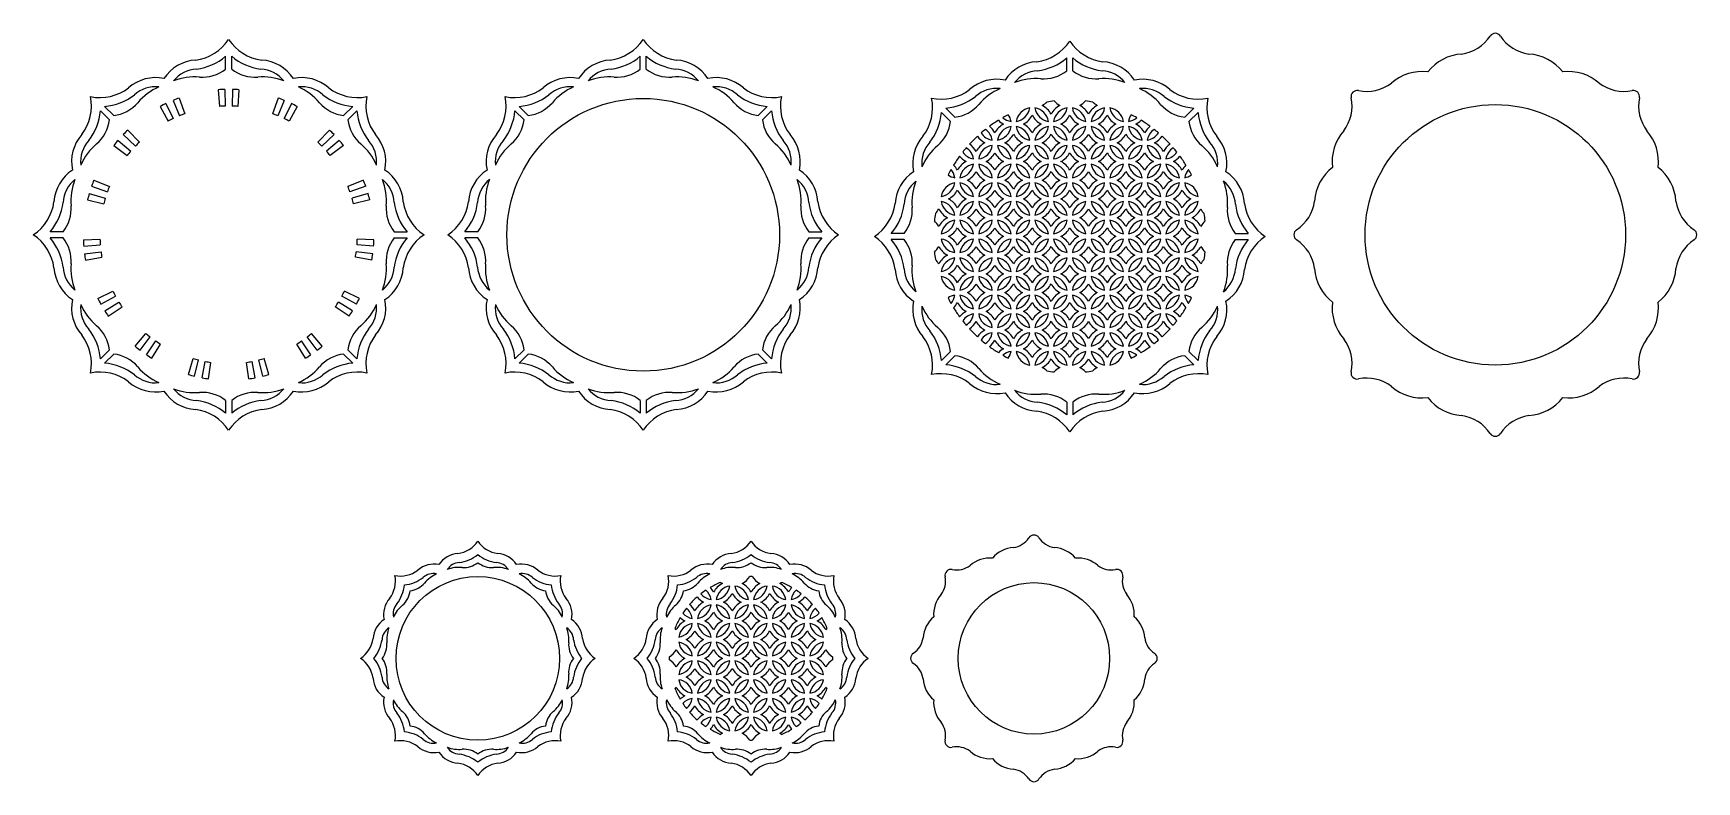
# Model space of a CAD drawing. Extents: x -976 to -427, y -271 to -24.
import ezdxf

# ---------------------------------------------------------------- set-up
doc = ezdxf.new("R2010")
doc.units = 0
doc.layers.get('0').update_dxf_attribs({"linetype": 'CONTINUOUS'})

msp = doc.modelspace()

# ---------------------------------------------------------------- linework, layer by layer
for p, q in [((-912.571302, -35.623407), (-912.571302, -31.365342)), ((-910.571302, -35.623406), (-910.571302, -31.36534)), ((-775.699193, -35.623407), (-775.699193, -31.365342)), ((-773.699193, -35.623406), (-773.699193, -31.36534)), ((-634.887449, -36.171386), (-634.887449, -31.913321)), ((-632.887449, -36.171385), (-632.887449, -31.913319)), ((-914.98103, -42.395094), (-914.590332, -47.8812)), ((-912.869083, -42.291381), (-912.720379, -47.789371)), ((-910.273521, -42.291381), (-910.422225, -47.789371)), ((-908.161573, -42.395094), (-908.552271, -47.8812)), ((-950.922096, -52.337253), (-953.933003, -49.326346)), ((-949.507883, -50.923039), (-952.51879, -47.912132)), ((-934.160282, -47.92129), (-931.571961, -52.774186)), ((-932.273105, -46.967537), (-929.901024, -51.929717)), ((-929.901942, -45.911827), (-927.801556, -50.994974)), ((-927.930397, -45.147567), (-926.055918, -50.318285)), ((-895.212206, -45.147567), (-897.086686, -50.318285)), ((-893.240662, -45.911827), (-895.341048, -50.994974)), ((-890.869498, -46.967537), (-893.24158, -51.929717)), ((-888.982321, -47.92129), (-891.570642, -52.774186)), ((-873.634721, -50.923039), (-870.623814, -47.912133)), ((-872.220506, -52.337252), (-869.209599, -49.326345)), ((-814.049988, -52.337253), (-817.060895, -49.326346)), ((-812.635775, -50.923039), (-815.646682, -47.912132)), ((-736.762612, -50.923039), (-733.751706, -47.912133)), ((-735.348398, -52.337252), (-732.337491, -49.326345)), ((-671.824031, -51.471018), (-674.834938, -48.460111)), ((-595.950868, -51.471019), (-592.939961, -48.460112)), ((-673.238244, -52.885232), (-676.24915, -49.874326)), ((-594.536654, -52.885231), (-591.525747, -49.874324)), ((-948.097598, -59.131746), (-943.912293, -62.70011)), ((-946.360828, -57.202867), (-942.374528, -60.992249)), ((-944.870586, -55.702781), (-941.055043, -59.664048)), ((-878.272018, -55.702781), (-882.087561, -59.664048)), ((-876.781775, -57.202867), (-880.768075, -60.992249)), ((-875.045005, -59.131746), (-879.23031, -62.70011)), ((-949.433694, -60.770626), (-945.095294, -64.151202)), ((-873.70891, -60.770626), (-878.047309, -64.151202)), ((-957.606362, -76.680704), (-952.331512, -78.23825)), ((-956.80429, -74.212178), (-951.621343, -76.052576)), ((-956.053025, -72.235645), (-950.956161, -74.302521)), ((-867.089578, -72.235645), (-872.186442, -74.302521)), ((-866.338314, -74.212178), (-871.52126, -76.052576)), ((-865.536241, -76.680704), (-870.811092, -78.23825)), ((-958.160354, -78.721335), (-952.822025, -80.045058)), ((-864.98225, -78.721335), (-870.320579, -80.045058)), ((-966.22173, -89.273834), (-970.479796, -89.273834)), ((-966.221729, -91.273834), (-970.479794, -91.273834)), ((-959.544171, -91.887475), (-954.047279, -91.702579)), ((-863.598433, -91.887475), (-869.095324, -91.702579)), ((-856.920874, -89.273834), (-852.662809, -89.273834)), ((-856.920873, -91.273834), (-852.662808, -91.273834)), ((-829.349622, -89.273834), (-833.607687, -89.273834)), ((-829.349621, -91.273834), (-833.607686, -91.273834)), ((-720.048766, -89.273834), (-715.790701, -89.273834)), ((-720.048765, -91.273834), (-715.790699, -91.273834)), ((-688.537877, -89.821813), (-692.795943, -89.821813)), ((-688.537876, -91.821813), (-692.795941, -91.821813)), ((-579.237022, -89.821813), (-574.978957, -89.821813)), ((-579.237021, -91.821813), (-574.978955, -91.821813)), ((-959.426557, -93.998695), (-953.943142, -93.571888)), ((-959.155246, -96.580038), (-953.702919, -95.857452)), ((-958.831343, -98.669575), (-953.41613, -97.707563)), ((-864.31126, -98.669575), (-869.726473, -97.707563)), ((-863.987357, -96.580038), (-869.439684, -95.857452)), ((-863.716047, -93.998695), (-869.199461, -93.571888)), ((-954.740371, -111.260292), (-949.793915, -108.855594)), ((-868.402232, -111.260292), (-873.348688, -108.855594)), ((-953.774215, -113.141149), (-948.938465, -110.520936)), ((-952.476434, -115.388972), (-947.789388, -112.511195)), ((-951.330642, -117.166116), (-946.774885, -114.084709)), ((-871.811961, -117.166116), (-876.367719, -114.084709)), ((-870.666169, -115.388972), (-875.353216, -112.511195)), ((-869.368388, -113.141149), (-874.204139, -110.520936)), ((-942.472248, -127.00436), (-938.931514, -122.795654)), ((-940.824607, -128.329637), (-937.472665, -123.969076)), ((-938.724753, -129.85527), (-935.61342, -125.319897)), ((-884.41785, -129.85527), (-887.529183, -125.319897)), ((-882.317997, -128.329637), (-885.669938, -123.969076)), ((-880.670356, -127.00436), (-884.211089, -122.795654)), ((-950.922097, -128.210416), (-953.933004, -131.221323)), ((-949.507883, -129.624629), (-952.518789, -132.635535)), ((-936.95519, -131.012737), (-934.04662, -126.344737)), ((-924.86107, -136.397386), (-923.338284, -131.112396)), ((-922.816836, -136.937931), (-921.528285, -131.591003)), ((-900.325768, -136.937931), (-901.614318, -131.591003)), ((-898.281534, -136.397386), (-899.80432, -131.112396)), ((-886.187413, -131.012737), (-889.095984, -126.344737)), ((-873.63472, -129.624629), (-870.623813, -132.635536)), ((-872.220507, -128.210415), (-869.209601, -131.221322)), ((-814.049989, -128.210416), (-817.060896, -131.221323)), ((-812.635774, -129.624629), (-815.646681, -132.635535)), ((-736.762612, -129.624629), (-733.751705, -132.635536)), ((-735.348399, -128.210415), (-732.337492, -131.221322)), ((-673.238244, -128.758395), (-676.249151, -131.769302)), ((-671.82403, -130.172608), (-674.834937, -133.183514)), ((-595.950867, -130.172609), (-592.93996, -133.183515)), ((-594.536654, -128.758394), (-591.525748, -131.769301)), ((-920.277993, -137.477579), (-919.280352, -132.068816)), ((-918.190633, -137.815231), (-917.432168, -132.36778)), ((-904.95197, -137.815231), (-905.710435, -132.36778)), ((-902.86461, -137.477579), (-903.862252, -132.068816)), ((-912.571302, -144.924263), (-912.571302, -149.182328)), ((-910.571302, -144.924262), (-910.571302, -149.182326)), ((-775.699193, -144.924263), (-775.699193, -149.182328)), ((-773.699193, -144.924262), (-773.699193, -149.182326)), ((-634.887449, -145.472242), (-634.887449, -149.730307)), ((-632.887449, -145.472241), (-632.887449, -149.730305))]:
    msp.add_line(p, q)
for centre, radius in [((-774.699193, -90.273834), 45), ((-493.405402, -90.273834), 43), ((-829.313548, -230.06836), 27), ((-645.715865, -230.06836), 25)]:
    msp.add_circle(centre, radius)
for centre, radius, start, end in [((-924.537027, -17.206089), 15.53815, 277.55139, 326.558059), ((-898.605571, -17.206092), 15.53815, 213.441929, 262.448598), ((-787.664919, -17.206089), 15.53815, 277.55139, 326.558059), ((-761.733463, -17.206092), 15.53815, 213.441929, 262.448598), ((-646.853175, -17.754068), 15.53815, 277.55139, 326.558059), ((-620.921719, -17.754071), 15.53815, 213.441929, 262.448598), ((-506.371127, -17.206089), 13.53815, 277.822114, 326.558059), ((-493.4054, -25.769035), 2, 33.441929, 146.558059), ((-480.439676, -17.206089), 13.53815, 213.441941, 262.177886), ((-921.645686, -46.048845), 13.466177, 93.616375, 146.944923), ((-924.537027, -17.206089), 18.53815, 277.198863, 310.200542), ((-898.605572, -17.206091), 18.53815, 229.799441, 262.801129), ((-901.496919, -46.048848), 13.466177, 33.055096, 86.383613), ((-784.773578, -46.048845), 13.466177, 93.616375, 146.944923), ((-787.664919, -17.206089), 18.53815, 277.198863, 310.200542), ((-761.733464, -17.206091), 18.53815, 229.799441, 262.801129), ((-764.62481, -46.048848), 13.466177, 33.055096, 86.383613), ((-646.853175, -17.754068), 18.53815, 277.198863, 310.200542), ((-620.921719, -17.75407), 18.53815, 229.799441, 262.801129), ((-503.479786, -46.048845), 15.466177, 93.888452, 142.003172), ((-483.331017, -46.048845), 15.466177, 37.996828, 86.111548), ((-935.719425, -51.878382), 13.466177, 78.055096, 131.383613), ((-921.645686, -46.048845), 10.466177, 93.112399, 141.210107), ((-922.757044, -57.638186), 19.466177, 85.333373, 111.222226), ((-920.274457, -25.730651), 12.53815, 265.888948, 307.906692), ((-902.868143, -25.730653), 12.53815, 232.093291, 274.111043), ((-900.385561, -57.638188), 19.466177, 68.777765, 94.666618), ((-901.496917, -46.048847), 10.466177, 38.789884, 86.887593), ((-887.423178, -51.878379), 13.466177, 48.616375, 101.944923), ((-798.847317, -51.878382), 13.466177, 78.055096, 131.383613), ((-784.773578, -46.048845), 10.466177, 93.112399, 141.210107), ((-785.884936, -57.638186), 19.466177, 85.333373, 111.222226), ((-783.402349, -25.730651), 12.53815, 265.888948, 307.906692), ((-765.996035, -25.730653), 12.53815, 232.093291, 274.111043), ((-763.513453, -57.638188), 19.466177, 68.777765, 94.666618), ((-764.624809, -46.048847), 10.466177, 38.789884, 86.887593), ((-750.55107, -51.878379), 13.466177, 48.616375, 101.944923), ((-643.961834, -46.596825), 13.466177, 93.616375, 146.944923), ((-643.961834, -46.596825), 10.466177, 93.112399, 141.210107), ((-642.590605, -26.27863), 12.53815, 265.888948, 307.906692), ((-625.18429, -26.278632), 12.53815, 232.093291, 274.111043), ((-623.813065, -46.596826), 10.466177, 38.789884, 86.887593), ((-623.813066, -46.596827), 13.466177, 33.055096, 86.383613), ((-517.553526, -51.878379), 15.466177, 82.996828, 131.111548), ((-469.257278, -51.878379), 15.466177, 48.888452, 97.003172), ((-954.069842, -29.438982), 15.53815, 258.441929, 307.448598), ((-935.719424, -51.87838), 10.466177, 83.789884, 131.887593), ((-926.738675, -59.287434), 19.466177, 113.777765, 139.666618), ((-911.571302, -90.273834), 48, 91.549301, 94.073495), ((-911.571302, -90.273834), 48, 85.926505, 88.450699), ((-887.423178, -51.878379), 10.466177, 48.112399, 96.210107), ((-896.403928, -59.287432), 19.466177, 40.333373, 66.222226), ((-869.072756, -29.438984), 15.53815, 232.55139, 281.558059), ((-817.197733, -29.438982), 15.53815, 258.441929, 307.448598), ((-798.847316, -51.87838), 10.466177, 83.789884, 131.887593), ((-789.866567, -59.287434), 19.466177, 113.777765, 139.666618), ((-750.55107, -51.878379), 10.466177, 48.112399, 96.210107), ((-759.53182, -59.287432), 19.466177, 40.333373, 66.222226), ((-732.200648, -29.438984), 15.53815, 232.55139, 281.558059), ((-676.385989, -29.986961), 15.53815, 258.441929, 307.448598), ((-658.035572, -52.426361), 13.466177, 78.055096, 131.383613), ((-658.035572, -52.426359), 10.466177, 83.789884, 131.887593), ((-649.054823, -59.835413), 19.466177, 113.777765, 139.666618), ((-645.073192, -58.186165), 19.466177, 85.333373, 111.222226), ((-622.701708, -58.186167), 19.466177, 68.777765, 94.666618), ((-609.739325, -52.426358), 13.466177, 48.616375, 101.944923), ((-609.739325, -52.426358), 10.466177, 48.112399, 96.210107), ((-618.720075, -59.835411), 19.466177, 40.333373, 66.222226), ((-591.388904, -29.986963), 15.53815, 232.55139, 281.558059), ((-539.017182, -44.662052), 2, 78.441929, 191.558059), ((-535.903947, -29.438984), 13.53815, 258.441941, 307.177886), ((-450.906856, -29.438984), 13.53815, 232.822114, 281.558059), ((-447.79362, -44.662054), 2, 348.441929, 101.558059), ((-972.406152, -47.775289), 15.53815, 322.55139, 11.558059), ((-972.406152, -47.775289), 18.53815, 322.198863, 355.200542), ((-954.069843, -29.438982), 18.53815, 274.799441, 307.801129), ((-951.056161, -38.48085), 12.53815, 277.093291, 319.111043), ((-911.571302, -90.273834), 48, 115.549301, 118.073495), ((-911.571302, -90.273834), 48, 109.926505, 112.450699), ((-911.571302, -90.273834), 42.5, 91.549301, 94.073495), ((-911.571302, -90.273834), 42.5, 85.926505, 88.450699), ((-911.571302, -90.273834), 48, 67.549301, 70.073495), ((-911.571302, -90.273834), 48, 61.926505, 64.450699), ((-872.08644, -38.480851), 12.53815, 220.888948, 262.906692), ((-869.072756, -29.438984), 18.53815, 232.198863, 265.200542), ((-850.73645, -47.775293), 18.53815, 184.799441, 217.801129), ((-850.73645, -47.775294), 15.53815, 168.441929, 217.448598), ((-835.534044, -47.775289), 15.53815, 322.55139, 11.558059), ((-835.534044, -47.775289), 18.53815, 322.198863, 355.200542), ((-817.197734, -29.438982), 18.53815, 274.799441, 307.801129), ((-814.184052, -38.48085), 12.53815, 277.093291, 319.111043), ((-735.214332, -38.480851), 12.53815, 220.888948, 262.906692), ((-732.200648, -29.438984), 18.53815, 232.198863, 265.200542), ((-713.864341, -47.775293), 18.53815, 184.799441, 217.801129), ((-713.864342, -47.775294), 15.53815, 168.441929, 217.448598), ((-694.722299, -48.323268), 15.53815, 322.55139, 11.558059), ((-676.38599, -29.986961), 18.53815, 274.799441, 307.801129), ((-673.372308, -39.028829), 12.53815, 277.093291, 319.111043), ((-646.250897, -53.731469), 5.4, 99.044199, 170.955801), ((-652.432621, -47.549745), 5.4, 279.044199, 350.955801), ((-640.069173, -47.549745), 5.4, 189.044199, 260.955801), ((-646.250897, -53.731469), 5.4, 9.044199, 80.955801), ((-646.250897, -41.368021), 7, 297.980975, 313.308284), ((-646.250897, -53.731469), 7, 27.980975, 62.019025), ((-633.887449, -90.821813), 45, 96.562595, 99.674116), ((-633.887449, -53.731469), 7, 117.980975, 152.019025), ((-640.069173, -47.549745), 5.4, 279.044199, 350.955801), ((-633.887449, -53.731469), 5.4, 99.044199, 170.955801), ((-633.887449, -41.368021), 7, 222.717073, 242.019025), ((-633.887449, -53.731469), 5.4, 9.044199, 80.955801), ((-627.705725, -47.549745), 5.4, 189.044199, 260.955801), ((-633.887449, -41.368021), 7, 297.980975, 317.282927), ((-633.887449, -53.731469), 7, 27.980975, 62.019025), ((-633.887449, -90.821813), 45, 80.325884, 83.437405), ((-621.524001, -53.731469), 7, 117.980975, 152.019025), ((-621.524001, -53.731469), 5.4, 99.044199, 170.955801), ((-627.705725, -47.549745), 5.4, 279.044199, 350.955801), ((-621.524001, -41.368021), 7, 226.691716, 242.019025), ((-615.342277, -47.549745), 5.4, 189.044199, 260.955801), ((-621.524001, -53.731469), 5.4, 9.044199, 80.955801), ((-594.402587, -39.02883), 12.53815, 220.888948, 262.906692), ((-591.388904, -29.986963), 18.53815, 232.198863, 265.200542), ((-573.052597, -48.323273), 15.53815, 168.441929, 217.448598), ((-554.240252, -47.775289), 13.53815, 322.822114, 11.558059), ((-432.570551, -47.775289), 13.53815, 168.441941, 217.177886), ((-963.364284, -50.788972), 12.53815, 310.888948, 352.906692), ((-911.571302, -90.273834), 42.5, 115.549301, 118.073495), ((-911.571302, -90.273834), 42.5, 109.926505, 112.450699), ((-911.571302, -90.273834), 42.5, 67.549301, 70.073495), ((-911.571302, -90.273834), 42.5, 61.926505, 64.450699), ((-859.778318, -50.788975), 12.53815, 187.093291, 229.111043), ((-826.492176, -50.788972), 12.53815, 310.888948, 352.906692), ((-722.90621, -50.788975), 12.53815, 187.093291, 229.111043), ((-694.722299, -48.323268), 18.53815, 322.198863, 355.200542), ((-685.680432, -51.336951), 12.53815, 310.888948, 352.906692), ((-664.796069, -59.913193), 7, 27.980975, 51.126848), ((-633.887449, -90.821813), 45, 121.526588, 126.102514), ((-652.432621, -59.913193), 7, 117.980975, 152.019025), ((-652.432621, -59.913193), 5.4, 99.044199, 170.955801), ((-658.614345, -53.731469), 5.4, 279.044199, 350.955801), ((-652.432621, -47.549745), 7, 224.589702, 242.019025), ((-633.887449, -90.821813), 45, 116.799103, 119.405672), ((-652.432621, -47.549745), 5.4, 228.906314, 260.955801), ((-658.614345, -53.731469), 5.4, 9.044199, 34.728735), ((-652.432621, -59.913193), 5.4, 9.044199, 80.955801), ((-646.250897, -53.731469), 5.4, 189.044199, 260.955801), ((-652.432621, -47.549745), 7, 297.980975, 332.019025), ((-652.432621, -59.913193), 7, 27.980975, 62.019025), ((-640.069173, -47.549745), 7, 207.980975, 242.019025), ((-640.069173, -59.913193), 7, 117.980975, 152.019025), ((-640.069173, -59.913193), 5.4, 99.044199, 170.955801), ((-646.250897, -53.731469), 5.4, 279.044199, 350.955801), ((-633.887449, -53.731469), 5.4, 189.044199, 260.955801), ((-640.069173, -59.913193), 5.4, 9.044199, 80.955801), ((-640.069173, -47.549745), 7, 297.980975, 332.019025), ((-640.069173, -59.913193), 7, 27.980975, 62.019025), ((-627.705725, -47.549745), 7, 207.980975, 242.019025), ((-627.705725, -59.913193), 7, 117.980975, 152.019025), ((-627.705725, -59.913193), 5.4, 99.044199, 170.955801), ((-633.887449, -53.731469), 5.4, 279.044199, 350.955801), ((-621.524001, -53.731469), 5.4, 189.044199, 260.955801), ((-627.705725, -59.913193), 5.4, 9.044199, 80.955801), ((-627.705725, -47.549745), 7, 297.980975, 332.019025), ((-627.705725, -59.913193), 7, 27.980975, 62.019025), ((-615.342277, -47.549745), 7, 207.980975, 242.019025), ((-615.342277, -59.913193), 7, 117.980975, 152.019025), ((-615.342277, -59.913193), 5.4, 99.044199, 170.955801), ((-621.524001, -53.731469), 5.4, 279.044199, 350.955801), ((-609.160553, -53.731469), 5.4, 145.271265, 170.955801), ((-615.342277, -47.549745), 5.4, 279.044199, 311.093686), ((-615.342277, -59.913193), 5.4, 9.044199, 80.955801), ((-609.160553, -53.731469), 5.4, 189.044199, 260.955801), ((-633.887449, -90.821813), 45, 60.594328, 63.200897), ((-615.342277, -47.549745), 7, 297.980975, 315.410298), ((-615.342277, -59.913193), 7, 27.980975, 62.019025), ((-633.887449, -90.821813), 45, 53.897486, 58.473412), ((-602.978829, -59.913193), 7, 128.873152, 152.019025), ((-582.094465, -51.336954), 12.53815, 187.093291, 229.111043), ((-573.052597, -48.323272), 18.53815, 184.799441, 217.801129), ((-949.966757, -66.12571), 13.466177, 138.616375, 191.944923), ((-949.966757, -66.12571), 10.466177, 138.112399, 186.210107), ((-942.557704, -75.10646), 19.466177, 130.333373, 156.222226), ((-911.571302, -90.273834), 48, 139.549301, 142.073495), ((-911.571302, -90.273834), 48, 133.926505, 136.450699), ((-911.571302, -90.273834), 42.5, 133.926505, 136.450699), ((-911.571302, -90.273834), 42.5, 43.549301, 46.073495), ((-911.571302, -90.273834), 48, 43.549301, 46.073495), ((-911.571302, -90.273834), 48, 37.926505, 40.450699), ((-880.584902, -75.10646), 19.466177, 23.777765, 49.666618), ((-873.175848, -66.125711), 10.466177, 353.789884, 41.887593), ((-873.175849, -66.125711), 13.466177, 348.055096, 41.383613), ((-813.094648, -66.12571), 13.466177, 138.616375, 191.944923), ((-813.094648, -66.12571), 10.466177, 138.112399, 186.210107), ((-805.685596, -75.10646), 19.466177, 130.333373, 156.222226), ((-743.712793, -75.10646), 19.466177, 23.777765, 49.666618), ((-736.30374, -66.125711), 10.466177, 353.789884, 41.887593), ((-736.303741, -66.125711), 13.466177, 348.055096, 41.383613), ((-672.282904, -66.673689), 13.466177, 138.616375, 191.944923), ((-672.282904, -66.673689), 10.466177, 138.112399, 186.210107), ((-633.887449, -90.821813), 45, 132.637655, 137.362345), ((-670.977793, -66.094917), 7, 27.980975, 55.28961), ((-658.614345, -66.094917), 7, 117.980975, 152.019025), ((-658.614345, -53.731469), 7, 214.71039, 242.019025), ((-633.887449, -90.821813), 45, 128.221484, 130.581032), ((-658.614345, -53.731469), 5.4, 212.6514, 260.955801), ((-664.796069, -59.913193), 5.4, 9.044199, 55.391906), ((-658.614345, -53.731469), 7, 297.980975, 332.019025), ((-658.614345, -66.094917), 7, 27.980975, 62.019025), ((-646.250897, -53.731469), 7, 207.980975, 242.019025), ((-646.250897, -66.094917), 7, 117.980975, 152.019025), ((-646.250897, -53.731469), 7, 297.980975, 332.019025), ((-646.250897, -66.094917), 7, 27.980975, 62.019025), ((-633.887449, -53.731469), 7, 207.980975, 242.019025), ((-633.887449, -66.094917), 7, 117.980975, 152.019025), ((-633.887449, -53.731469), 7, 297.980975, 332.019025), ((-633.887449, -66.094917), 7, 27.980975, 62.019025), ((-621.524001, -53.731469), 7, 207.980975, 242.019025), ((-621.524001, -66.094917), 7, 117.980975, 152.019025), ((-621.524001, -53.731469), 7, 297.980975, 332.019025), ((-621.524001, -66.094917), 7, 27.980975, 62.019025), ((-609.160553, -53.731469), 7, 207.980975, 242.019025), ((-609.160553, -66.094917), 7, 117.980975, 152.019025), ((-602.978829, -59.913193), 5.4, 124.608094, 170.955801), ((-609.160553, -53.731469), 5.4, 279.044199, 327.3486), ((-633.887449, -90.821813), 45, 49.418968, 51.778516), ((-609.160553, -53.731469), 7, 297.980975, 325.28961), ((-609.160553, -66.094917), 7, 27.980975, 62.019025), ((-633.887449, -90.821813), 45, 42.637655, 47.362345), ((-596.797105, -66.094917), 7, 124.71039, 152.019025), ((-595.491995, -66.67369), 10.466177, 353.789884, 41.887593), ((-595.491997, -66.67369), 13.466177, 348.055096, 41.383613), ((-531.800857, -66.12571), 15.466177, 138.888452, 187.003172), ((-455.009947, -66.12571), 15.466177, 352.996828, 41.111548), ((-911.571302, -90.273834), 42.5, 139.549301, 142.073495), ((-911.571302, -90.273834), 42.5, 37.926505, 40.450699), ((-664.873851, -75.65444), 19.466177, 130.333373, 156.222226), ((-633.887449, -90.821813), 45, 143.897486, 148.473412), ((-664.796069, -59.913193), 7, 218.873152, 242.019025), ((-633.887449, -90.821813), 45, 139.418968, 141.778516), ((-664.796069, -59.913193), 5.4, 214.608094, 260.955801), ((-670.977793, -66.094917), 5.4, 9.044199, 57.3486), ((-664.796069, -59.913193), 5.4, 279.044199, 350.955801), ((-658.614345, -66.094917), 5.4, 99.044199, 170.955801), ((-664.796069, -59.913193), 7, 297.980975, 332.019025), ((-652.432621, -59.913193), 7, 207.980975, 242.019025), ((-652.432621, -59.913193), 5.4, 189.044199, 260.955801), ((-658.614345, -66.094917), 5.4, 9.044199, 80.955801), ((-652.432621, -59.913193), 5.4, 279.044199, 350.955801), ((-646.250897, -66.094917), 5.4, 99.044199, 170.955801), ((-652.432621, -59.913193), 7, 297.980975, 332.019025), ((-640.069173, -59.913193), 7, 207.980975, 242.019025), ((-646.250897, -66.094917), 5.4, 9.044199, 80.955801), ((-640.069173, -59.913193), 5.4, 189.044199, 260.955801), ((-633.887449, -66.094917), 5.4, 99.044199, 170.955801), ((-640.069173, -59.913193), 5.4, 279.044199, 350.955801), ((-640.069173, -59.913193), 7, 297.980975, 332.019025), ((-627.705725, -59.913193), 7, 207.980975, 242.019025), ((-633.887449, -66.094917), 5.4, 9.044199, 80.955801), ((-627.705725, -59.913193), 5.4, 189.044199, 260.955801), ((-621.524001, -66.094917), 5.4, 99.044199, 170.955801), ((-627.705725, -59.913193), 5.4, 279.044199, 350.955801), ((-627.705725, -59.913193), 7, 297.980975, 332.019025), ((-615.342277, -59.913193), 7, 207.980975, 242.019025), ((-615.342277, -59.913193), 5.4, 189.044199, 260.955801), ((-621.524001, -66.094917), 5.4, 9.044199, 80.955801), ((-615.342277, -59.913193), 5.4, 279.044199, 350.955801), ((-609.160553, -66.094917), 5.4, 99.044199, 170.955801), ((-615.342277, -59.913193), 7, 297.980975, 332.019025), ((-602.978829, -59.913193), 7, 207.980975, 242.019025), ((-602.978829, -59.913193), 5.4, 189.044199, 260.955801), ((-609.160553, -66.094917), 5.4, 9.044199, 80.955801), ((-596.797105, -66.094917), 5.4, 122.6514, 170.955801), ((-602.978829, -59.913193), 5.4, 279.044199, 325.391906), ((-633.887449, -90.821813), 45, 38.221484, 40.581032), ((-602.978829, -59.913193), 7, 297.980975, 321.126848), ((-633.887449, -90.821813), 45, 31.526588, 36.102514), ((-602.901049, -75.654439), 19.466177, 23.777765, 49.666618), ((-955.796288, -80.199451), 13.466177, 123.055096, 176.383613), ((-867.346313, -80.19945), 13.466177, 3.616375, 56.944923), ((-818.92418, -80.199451), 13.466177, 123.055096, 176.383613), ((-730.474205, -80.19945), 13.466177, 3.616375, 56.944923), ((-678.112435, -80.74743), 13.466177, 123.055096, 176.383613), ((-670.977793, -66.094917), 5.4, 235.271265, 260.955801), ((-633.887449, -90.821813), 45, 150.594328, 153.200897), ((-677.159517, -72.276641), 5.4, 9.044199, 41.093686), ((-677.159517, -72.276641), 7, 27.980975, 45.410298), ((-664.796069, -72.276641), 7, 117.980975, 152.019025), ((-664.796069, -72.276641), 5.4, 99.044199, 170.955801), ((-670.977793, -66.094917), 5.4, 279.044199, 350.955801), ((-670.977793, -66.094917), 7, 297.980975, 332.019025), ((-658.614345, -66.094917), 7, 207.980975, 242.019025), ((-658.614345, -66.094917), 5.4, 189.044199, 260.955801), ((-664.796069, -72.276641), 5.4, 9.044199, 80.955801), ((-664.796069, -72.276641), 7, 27.980975, 62.019025), ((-652.432621, -72.276641), 7, 117.980975, 152.019025), ((-652.432621, -72.276641), 5.4, 99.044199, 170.955801), ((-658.614345, -66.094917), 5.4, 279.044199, 350.955801), ((-658.614345, -66.094917), 7, 297.980975, 332.019025), ((-646.250897, -66.094917), 7, 207.980975, 242.019025), ((-646.250897, -66.094917), 5.4, 189.044199, 260.955801), ((-652.432621, -72.276641), 5.4, 9.044199, 80.955801), ((-652.432621, -72.276641), 7, 27.980975, 62.019025), ((-640.069173, -72.276641), 7, 117.980975, 152.019025), ((-646.250897, -66.094917), 5.4, 279.044199, 350.955801), ((-640.069173, -72.276641), 5.4, 99.044199, 170.955801), ((-646.250897, -66.094917), 7, 297.980975, 332.019025), ((-633.887449, -66.094917), 7, 207.980975, 242.019025), ((-640.069173, -72.276641), 5.4, 9.044199, 80.955801), ((-633.887449, -66.094917), 5.4, 189.044199, 260.955801), ((-640.069173, -72.276641), 7, 27.980975, 62.019025), ((-627.705725, -72.276641), 7, 117.980975, 152.019025), ((-633.887449, -66.094917), 5.4, 279.044199, 350.955801), ((-627.705725, -72.276641), 5.4, 99.044199, 170.955801), ((-633.887449, -66.094917), 7, 297.980975, 332.019025), ((-621.524001, -66.094917), 7, 207.980975, 242.019025), ((-621.524001, -66.094917), 5.4, 189.044199, 260.955801), ((-627.705725, -72.276641), 5.4, 9.044199, 80.955801), ((-627.705725, -72.276641), 7, 27.980975, 62.019025), ((-615.342277, -72.276641), 7, 117.980975, 152.019025), ((-621.524001, -66.094917), 5.4, 279.044199, 350.955801), ((-615.342277, -72.276641), 5.4, 99.044199, 170.955801), ((-621.524001, -66.094917), 7, 297.980975, 332.019025), ((-609.160553, -66.094917), 7, 207.980975, 242.019025), ((-615.342277, -72.276641), 5.4, 9.044199, 80.955801), ((-609.160553, -66.094917), 5.4, 189.044199, 260.955801), ((-615.342277, -72.276641), 7, 27.980975, 62.019025), ((-602.978829, -72.276641), 7, 117.980975, 152.019025), ((-609.160553, -66.094917), 5.4, 279.044199, 350.955801), ((-602.978829, -72.276641), 5.4, 99.044199, 170.955801), ((-609.160553, -66.094917), 7, 297.980975, 332.019025), ((-596.797105, -66.094917), 7, 207.980975, 242.019025), ((-596.797105, -66.094917), 5.4, 189.044199, 260.955801), ((-602.978829, -72.276641), 5.4, 9.044199, 80.955801), ((-602.978829, -72.276641), 7, 27.980975, 62.019025), ((-590.615381, -72.276641), 7, 134.589702, 152.019025), ((-590.615381, -72.276641), 5.4, 138.906314, 170.955801), ((-596.797105, -66.094917), 5.4, 279.044199, 304.728735), ((-633.887449, -90.821813), 45, 26.799103, 29.405672), ((-589.66246, -80.747429), 13.466177, 3.616375, 56.944923), ((-537.63039, -80.19945), 15.466177, 127.996828, 176.111548), ((-449.180413, -80.19945), 15.466177, 3.888452, 52.003172), ((-955.796289, -80.19945), 10.466177, 128.789884, 176.887593), ((-944.206948, -79.088093), 19.466177, 158.777765, 184.666618), ((-911.571302, -90.273834), 48, 163.549301, 166.073495), ((-911.571302, -90.273834), 48, 157.926505, 160.450699), ((-911.571302, -90.273834), 42.5, 157.926505, 160.450699), ((-911.571302, -90.273834), 42.5, 19.549301, 22.073495), ((-911.571302, -90.273834), 48, 19.549301, 22.073495), ((-911.571302, -90.273834), 48, 13.926505, 16.450699), ((-867.346313, -80.19945), 10.466177, 3.112399, 51.210107), ((-878.935654, -79.088092), 19.466177, 355.333373, 21.222226), ((-818.92418, -80.19945), 10.466177, 128.789884, 176.887593), ((-807.33484, -79.088093), 19.466177, 158.777765, 184.666618), ((-730.474205, -80.19945), 10.466177, 3.112399, 51.210107), ((-742.063545, -79.088092), 19.466177, 355.333373, 21.222226), ((-678.112436, -80.747429), 10.466177, 128.789884, 176.887593), ((-666.523095, -79.636072), 19.466177, 158.777765, 184.666618), ((-670.977793, -78.458365), 5.4, 99.044199, 170.955801), ((-677.159517, -72.276641), 5.4, 279.044199, 350.955801), ((-677.159517, -72.276641), 7, 297.980975, 332.019025), ((-664.796069, -72.276641), 7, 207.980975, 242.019025), ((-664.796069, -72.276641), 5.4, 189.044199, 260.955801), ((-670.977793, -78.458365), 5.4, 9.044199, 80.955801), ((-670.977793, -78.458365), 7, 27.980975, 62.019025), ((-658.614345, -78.458365), 7, 117.980975, 152.019025), ((-658.614345, -78.458365), 5.4, 99.044199, 170.955801), ((-664.796069, -72.276641), 5.4, 279.044199, 350.955801), ((-664.796069, -72.276641), 7, 297.980975, 332.019025), ((-652.432621, -72.276641), 7, 207.980975, 242.019025), ((-652.432621, -72.276641), 5.4, 189.044199, 260.955801), ((-658.614345, -78.458365), 5.4, 9.044199, 80.955801), ((-658.614345, -78.458365), 7, 27.980975, 62.019025), ((-646.250897, -78.458365), 7, 117.980975, 152.019025), ((-646.250897, -78.458365), 5.4, 99.044199, 170.955801), ((-652.432621, -72.276641), 5.4, 279.044199, 350.955801), ((-652.432621, -72.276641), 7, 297.980975, 332.019025), ((-640.069173, -72.276641), 7, 207.980975, 242.019025), ((-646.250897, -78.458365), 5.4, 9.044199, 80.955801), ((-640.069173, -72.276641), 5.4, 189.044199, 260.955801), ((-646.250897, -78.458365), 7, 27.980975, 62.019025), ((-633.887449, -78.458365), 7, 117.980975, 152.019025), ((-633.887449, -78.458365), 5.4, 99.044199, 170.955801), ((-640.069173, -72.276641), 5.4, 279.044199, 350.955801), ((-640.069173, -72.276641), 7, 297.980975, 332.019025), ((-627.705725, -72.276641), 7, 207.980975, 242.019025), ((-633.887449, -78.458365), 5.4, 9.044199, 80.955801), ((-627.705725, -72.276641), 5.4, 189.044199, 260.955801), ((-633.887449, -78.458365), 7, 27.980975, 62.019025), ((-621.524001, -78.458365), 7, 117.980975, 152.019025), ((-621.524001, -78.458365), 5.4, 99.044199, 170.955801), ((-627.705725, -72.276641), 5.4, 279.044199, 350.955801), ((-627.705725, -72.276641), 7, 297.980975, 332.019025), ((-615.342277, -72.276641), 7, 207.980975, 242.019025), ((-621.524001, -78.458365), 5.4, 9.044199, 80.955801), ((-615.342277, -72.276641), 5.4, 189.044199, 260.955801), ((-621.524001, -78.458365), 7, 27.980975, 62.019025), ((-609.160553, -78.458365), 7, 117.980975, 152.019025), ((-615.342277, -72.276641), 5.4, 279.044199, 350.955801), ((-609.160553, -78.458365), 5.4, 99.044199, 170.955801), ((-615.342277, -72.276641), 7, 297.980975, 332.019025), ((-602.978829, -72.276641), 7, 207.980975, 242.019025), ((-602.978829, -72.276641), 5.4, 189.044199, 260.955801), ((-609.160553, -78.458365), 5.4, 9.044199, 80.955801), ((-609.160553, -78.458365), 7, 27.980975, 62.019025), ((-596.797105, -78.458365), 7, 117.980975, 152.019025), ((-602.978829, -72.276641), 5.4, 279.044199, 350.955801), ((-596.797105, -78.458365), 5.4, 99.044199, 170.955801), ((-602.978829, -72.276641), 7, 297.980975, 332.019025), ((-590.615381, -72.276641), 7, 207.980975, 242.019025), ((-596.797105, -78.458365), 5.4, 9.044199, 80.955801), ((-590.615381, -72.276641), 5.4, 189.044199, 260.955801), ((-589.66246, -80.747429), 10.466177, 3.112399, 51.210107), ((-601.251801, -79.636071), 19.466177, 355.333373, 21.222226), ((-984.639044, -77.308104), 15.53815, 303.441929, 352.448598), ((-984.639045, -77.308104), 18.53815, 319.799441, 352.801129), ((-976.114483, -81.570675), 12.53815, 322.093291, 4.111043), ((-911.571302, -90.273834), 42.5, 163.549301, 166.073495), ((-911.571302, -90.273834), 42.5, 13.926505, 16.450699), ((-847.028119, -81.570678), 12.53815, 175.888948, 217.906692), ((-838.503557, -77.308108), 18.53815, 187.198863, 220.200542), ((-838.503557, -77.308108), 15.53815, 187.55139, 236.558059), ((-847.766935, -77.308104), 15.53815, 303.441929, 352.448598), ((-847.766936, -77.308104), 18.53815, 319.799441, 352.801129), ((-839.242375, -81.570675), 12.53815, 322.093291, 4.111043), ((-710.156011, -81.570678), 12.53815, 175.888948, 217.906692), ((-701.631449, -77.308108), 18.53815, 187.198863, 220.200542), ((-701.631449, -77.308108), 15.53815, 187.55139, 236.558059), ((-706.955191, -77.856083), 15.53815, 303.441929, 352.448598), ((-706.955192, -77.856083), 18.53815, 319.799441, 352.801129), ((-698.430631, -82.118655), 12.53815, 322.093291, 4.111043), ((-683.341241, -78.458365), 7, 316.691716, 332.019025), ((-670.977793, -78.458365), 7, 207.980975, 242.019025), ((-677.159517, -84.640089), 5.4, 9.044199, 80.955801), ((-670.977793, -78.458365), 5.4, 189.044199, 260.955801), ((-677.159517, -84.640089), 7, 27.980975, 62.019025), ((-664.796069, -84.640089), 7, 117.980975, 152.019025), ((-670.977793, -78.458365), 5.4, 279.044199, 350.955801), ((-664.796069, -84.640089), 5.4, 99.044199, 170.955801), ((-670.977793, -78.458365), 7, 297.980975, 332.019025), ((-658.614345, -78.458365), 7, 207.980975, 242.019025), ((-664.796069, -84.640089), 5.4, 9.044199, 80.955801), ((-658.614345, -78.458365), 5.4, 189.044199, 260.955801), ((-664.796069, -84.640089), 7, 27.980975, 62.019025), ((-652.432621, -84.640089), 7, 117.980975, 152.019025), ((-652.432621, -84.640089), 5.4, 99.044199, 170.955801), ((-658.614345, -78.458365), 5.4, 279.044199, 350.955801), ((-658.614345, -78.458365), 7, 297.980975, 332.019025), ((-646.250897, -78.458365), 7, 207.980975, 242.019025), ((-652.432621, -84.640089), 5.4, 9.044199, 80.955801), ((-646.250897, -78.458365), 5.4, 189.044199, 260.955801), ((-652.432621, -84.640089), 7, 27.980975, 62.019025), ((-640.069173, -84.640089), 7, 117.980975, 152.019025), ((-646.250897, -78.458365), 5.4, 279.044199, 350.955801), ((-640.069173, -84.640089), 5.4, 99.044199, 170.955801), ((-646.250897, -78.458365), 7, 297.980975, 332.019025), ((-633.887449, -78.458365), 7, 207.980975, 242.019025), ((-640.069173, -84.640089), 5.4, 9.044199, 80.955801), ((-633.887449, -78.458365), 5.4, 189.044199, 260.955801), ((-640.069173, -84.640089), 7, 27.980975, 62.019025), ((-627.705725, -84.640089), 7, 117.980975, 152.019025), ((-633.887449, -78.458365), 5.4, 279.044199, 350.955801), ((-627.705725, -84.640089), 5.4, 99.044199, 170.955801), ((-633.887449, -78.458365), 7, 297.980975, 332.019025), ((-621.524001, -78.458365), 7, 207.980975, 242.019025), ((-627.705725, -84.640089), 5.4, 9.044199, 80.955801), ((-621.524001, -78.458365), 5.4, 189.044199, 260.955801), ((-627.705725, -84.640089), 7, 27.980975, 62.019025), ((-615.342277, -84.640089), 7, 117.980975, 152.019025), ((-621.524001, -78.458365), 5.4, 279.044199, 350.955801), ((-615.342277, -84.640089), 5.4, 99.044199, 170.955801), ((-621.524001, -78.458365), 7, 297.980975, 332.019025), ((-609.160553, -78.458365), 7, 207.980975, 242.019025), ((-615.342277, -84.640089), 5.4, 9.044199, 80.955801), ((-609.160553, -78.458365), 5.4, 189.044199, 260.955801), ((-615.342277, -84.640089), 7, 27.980975, 62.019025), ((-602.978829, -84.640089), 7, 117.980975, 152.019025), ((-602.978829, -84.640089), 5.4, 99.044199, 170.955801), ((-609.160553, -78.458365), 5.4, 279.044199, 350.955801), ((-609.160553, -78.458365), 7, 297.980975, 332.019025), ((-596.797105, -78.458365), 7, 207.980975, 242.019025), ((-602.978829, -84.640089), 5.4, 9.044199, 80.955801), ((-596.797105, -78.458365), 5.4, 189.044199, 260.955801), ((-602.978829, -84.640089), 7, 27.980975, 62.019025), ((-590.615381, -84.640089), 7, 117.980975, 152.019025), ((-590.615381, -84.640089), 5.4, 99.044199, 170.955801), ((-596.797105, -78.458365), 5.4, 279.044199, 350.955801), ((-596.797105, -78.458365), 7, 297.980975, 332.019025), ((-584.433657, -78.458365), 7, 207.980975, 223.308284), ((-569.344266, -82.118657), 12.53815, 175.888948, 217.906692), ((-560.819704, -77.856088), 18.53815, 187.198863, 220.200542), ((-560.819704, -77.856088), 15.53815, 187.55139, 236.558059), ((-566.473147, -77.308108), 13.53815, 303.441941, 352.177886), ((-420.337657, -77.308108), 13.53815, 187.822114, 236.558059), ((-633.887449, -90.821813), 45, 170.325884, 173.437405), ((-683.341241, -90.821813), 7, 27.980975, 47.282927), ((-670.977793, -90.821813), 7, 117.980975, 152.019025), ((-670.977793, -90.821813), 5.4, 99.044199, 170.955801), ((-677.159517, -84.640089), 5.4, 279.044199, 350.955801), ((-670.977793, -90.821813), 5.4, 9.044199, 80.955801), ((-664.796069, -84.640089), 5.4, 189.044199, 260.955801), ((-670.977793, -90.821813), 7, 27.980975, 62.019025), ((-658.614345, -90.821813), 7, 117.980975, 152.019025), ((-658.614345, -90.821813), 5.4, 99.044199, 170.955801), ((-664.796069, -84.640089), 5.4, 279.044199, 350.955801), ((-658.614345, -90.821813), 5.4, 9.044199, 80.955801), ((-652.432621, -84.640089), 5.4, 189.044199, 260.955801), ((-658.614345, -90.821813), 7, 27.980975, 62.019025), ((-646.250897, -90.821813), 7, 117.980975, 152.019025), ((-646.250897, -90.821813), 5.4, 99.044199, 170.955801), ((-652.432621, -84.640089), 5.4, 279.044199, 350.955801), ((-646.250897, -90.821813), 5.4, 9.044199, 80.955801), ((-640.069173, -84.640089), 5.4, 189.044199, 260.955801), ((-646.250897, -90.821813), 7, 27.980975, 62.019025), ((-633.887449, -90.821813), 7, 117.980975, 152.019025), ((-633.887449, -90.821813), 5.4, 99.044199, 170.955801), ((-640.069173, -84.640089), 5.4, 279.044199, 350.955801), ((-633.887449, -90.821813), 5.4, 9.044199, 80.955801), ((-627.705725, -84.640089), 5.4, 189.044199, 260.955801), ((-633.887449, -90.821813), 7, 27.980975, 62.019025), ((-621.524001, -90.821813), 7, 117.980975, 152.019025), ((-621.524001, -90.821813), 5.4, 99.044199, 170.955801), ((-627.705725, -84.640089), 5.4, 279.044199, 350.955801), ((-621.524001, -90.821813), 5.4, 9.044199, 80.955801), ((-615.342277, -84.640089), 5.4, 189.044199, 260.955801), ((-621.524001, -90.821813), 7, 27.980975, 62.019025), ((-609.160553, -90.821813), 7, 117.980975, 152.019025), ((-615.342277, -84.640089), 5.4, 279.044199, 350.955801), ((-609.160553, -90.821813), 5.4, 99.044199, 170.955801), ((-609.160553, -90.821813), 5.4, 9.044199, 80.955801), ((-602.978829, -84.640089), 5.4, 189.044199, 260.955801), ((-609.160553, -90.821813), 7, 27.980975, 62.019025), ((-596.797105, -90.821813), 7, 117.980975, 152.019025), ((-596.797105, -90.821813), 5.4, 99.044199, 170.955801), ((-602.978829, -84.640089), 5.4, 279.044199, 350.955801), ((-596.797105, -90.821813), 5.4, 9.044199, 80.955801), ((-590.615381, -84.640089), 5.4, 189.044199, 260.955801), ((-596.797105, -90.821813), 7, 27.980975, 62.019025), ((-584.433657, -90.821813), 7, 132.717073, 152.019025), ((-633.887449, -90.821813), 45, 6.562595, 9.674116), ((-984.639047, -103.23956), 15.53815, 7.55139, 56.558059), ((-984.639047, -103.23956), 18.53815, 7.198863, 40.200542), ((-976.114485, -98.97699), 12.53815, 355.888948, 37.906692), ((-911.571302, -90.273834), 48, 181.926505, 184.450699), ((-911.571302, -90.273834), 42.5, 181.926505, 184.450699), ((-911.571302, -90.273834), 42.5, 355.549301, 358.073495), ((-911.571302, -90.273834), 48, 355.549301, 358.073495), ((-847.02812, -98.976993), 12.53815, 142.093291, 184.111043), ((-838.503559, -103.239564), 18.53815, 139.799441, 172.801129), ((-838.50356, -103.239564), 15.53815, 123.441929, 172.448598), ((-847.766938, -103.23956), 15.53815, 7.55139, 56.558059), ((-847.766938, -103.23956), 18.53815, 7.198863, 40.200542), ((-839.242376, -98.97699), 12.53815, 355.888948, 37.906692), ((-710.156012, -98.976993), 12.53815, 142.093291, 184.111043), ((-701.63145, -103.239564), 18.53815, 139.799441, 172.801129), ((-701.631451, -103.239564), 15.53815, 123.441929, 172.448598), ((-706.955194, -103.787539), 15.53815, 7.55139, 56.558059), ((-706.955194, -103.787539), 18.53815, 7.198863, 40.200542), ((-698.430632, -99.524969), 12.53815, 355.888948, 37.906692), ((-670.977793, -90.821813), 5.4, 189.044199, 260.955801), ((-677.159517, -97.003537), 5.4, 9.044199, 80.955801), ((-677.159517, -84.640089), 7, 297.980975, 332.019025), ((-677.159517, -97.003537), 7, 27.980975, 62.019025), ((-664.796069, -84.640089), 7, 207.980975, 242.019025), ((-664.796069, -97.003537), 7, 117.980975, 152.019025), ((-670.977793, -90.821813), 5.4, 279.044199, 350.955801), ((-664.796069, -97.003537), 5.4, 99.044199, 170.955801), ((-658.614345, -90.821813), 5.4, 189.044199, 260.955801), ((-664.796069, -97.003537), 5.4, 9.044199, 80.955801), ((-664.796069, -84.640089), 7, 297.980975, 332.019025), ((-664.796069, -97.003537), 7, 27.980975, 62.019025), ((-652.432621, -84.640089), 7, 207.980975, 242.019025), ((-652.432621, -97.003537), 7, 117.980975, 152.019025), ((-652.432621, -97.003537), 5.4, 99.044199, 170.955801), ((-658.614345, -90.821813), 5.4, 279.044199, 350.955801), ((-652.432621, -97.003537), 5.4, 9.044199, 80.955801), ((-646.250897, -90.821813), 5.4, 189.044199, 260.955801), ((-652.432621, -84.640089), 7, 297.980975, 332.019025), ((-652.432621, -97.003537), 7, 27.980975, 62.019025), ((-640.069173, -84.640089), 7, 207.980975, 242.019025), ((-640.069173, -97.003537), 7, 117.980975, 152.019025), ((-640.069173, -97.003537), 5.4, 99.044199, 170.955801), ((-646.250897, -90.821813), 5.4, 279.044199, 350.955801), ((-640.069173, -97.003537), 5.4, 9.044199, 80.955801), ((-633.887449, -90.821813), 5.4, 189.044199, 260.955801), ((-640.069173, -84.640089), 7, 297.980975, 332.019025), ((-640.069173, -97.003537), 7, 27.980975, 62.019025), ((-627.705725, -84.640089), 7, 207.980975, 242.019025), ((-627.705725, -97.003537), 7, 117.980975, 152.019025), ((-633.887449, -90.821813), 5.4, 279.044199, 350.955801), ((-627.705725, -97.003537), 5.4, 99.044199, 170.955801), ((-627.705725, -97.003537), 5.4, 9.044199, 80.955801), ((-621.524001, -90.821813), 5.4, 189.044199, 260.955801), ((-627.705725, -84.640089), 7, 297.980975, 332.019025), ((-627.705725, -97.003537), 7, 27.980975, 62.019025), ((-615.342277, -84.640089), 7, 207.980975, 242.019025), ((-615.342277, -97.003537), 7, 117.980975, 152.019025), ((-615.342277, -97.003537), 5.4, 99.044199, 170.955801), ((-621.524001, -90.821813), 5.4, 279.044199, 350.955801), ((-615.342277, -97.003537), 5.4, 9.044199, 80.955801), ((-609.160553, -90.821813), 5.4, 189.044199, 260.955801), ((-615.342277, -84.640089), 7, 297.980975, 332.019025), ((-615.342277, -97.003537), 7, 27.980975, 62.019025), ((-602.978829, -84.640089), 7, 207.980975, 242.019025), ((-602.978829, -97.003537), 7, 117.980975, 152.019025), ((-609.160553, -90.821813), 5.4, 279.044199, 350.955801), ((-602.978829, -97.003537), 5.4, 99.044199, 170.955801), ((-602.978829, -97.003537), 5.4, 9.044199, 80.955801), ((-596.797105, -90.821813), 5.4, 189.044199, 260.955801), ((-602.978829, -84.640089), 7, 297.980975, 332.019025), ((-602.978829, -97.003537), 7, 27.980975, 62.019025), ((-590.615381, -84.640089), 7, 207.980975, 242.019025), ((-590.615381, -97.003537), 7, 117.980975, 152.019025), ((-596.797105, -90.821813), 5.4, 279.044199, 350.955801), ((-590.615381, -97.003537), 5.4, 99.044199, 170.955801), ((-569.344267, -99.524972), 12.53815, 142.093291, 184.111043), ((-560.819706, -103.787543), 18.53815, 139.799441, 172.801129), ((-560.819707, -103.787544), 15.53815, 123.441929, 172.448598), ((-557.910201, -90.273833), 2, 123.441929, 236.558059), ((-566.473147, -103.23956), 13.53815, 7.822114, 56.558059), ((-420.337657, -103.23956), 13.53815, 123.441941, 172.177886), ((-428.900603, -90.273836), 2, 303.441929, 56.558059), ((-911.571302, -90.273834), 48, 187.549301, 190.073495), ((-911.571302, -90.273834), 42.5, 187.549301, 190.073495), ((-911.571302, -90.273834), 42.5, 349.926505, 352.450699), ((-911.571302, -90.273834), 48, 349.926505, 352.450699), ((-683.341241, -90.821813), 7, 312.717073, 332.019025), ((-633.887449, -90.821813), 45, 186.562595, 189.674116), ((-683.341241, -103.185261), 7, 27.980975, 43.308284), ((-670.977793, -90.821813), 7, 207.980975, 242.019025), ((-670.977793, -103.185261), 7, 117.980975, 152.019025), ((-677.159517, -97.003537), 5.4, 279.044199, 350.955801), ((-670.977793, -103.185261), 5.4, 99.044199, 170.955801), ((-664.796069, -97.003537), 5.4, 189.044199, 260.955801), ((-670.977793, -103.185261), 5.4, 9.044199, 80.955801), ((-670.977793, -90.821813), 7, 297.980975, 332.019025), ((-670.977793, -103.185261), 7, 27.980975, 62.019025), ((-658.614345, -90.821813), 7, 207.980975, 242.019025), ((-658.614345, -103.185261), 7, 117.980975, 152.019025), ((-658.614345, -103.185261), 5.4, 99.044199, 170.955801), ((-664.796069, -97.003537), 5.4, 279.044199, 350.955801), ((-652.432621, -97.003537), 5.4, 189.044199, 260.955801), ((-658.614345, -103.185261), 5.4, 9.044199, 80.955801), ((-658.614345, -90.821813), 7, 297.980975, 332.019025), ((-658.614345, -103.185261), 7, 27.980975, 62.019025), ((-646.250897, -90.821813), 7, 207.980975, 242.019025), ((-646.250897, -103.185261), 7, 117.980975, 152.019025), ((-652.432621, -97.003537), 5.4, 279.044199, 350.955801), ((-646.250897, -103.185261), 5.4, 99.044199, 170.955801), ((-640.069173, -97.003537), 5.4, 189.044199, 260.955801), ((-646.250897, -103.185261), 5.4, 9.044199, 80.955801), ((-646.250897, -90.821813), 7, 297.980975, 332.019025), ((-646.250897, -103.185261), 7, 27.980975, 62.019025), ((-633.887449, -90.821813), 7, 207.980975, 242.019025), ((-633.887449, -103.185261), 7, 117.980975, 152.019025), ((-640.069173, -97.003537), 5.4, 279.044199, 350.955801), ((-633.887449, -103.185261), 5.4, 99.044199, 170.955801), ((-627.705725, -97.003537), 5.4, 189.044199, 260.955801), ((-633.887449, -103.185261), 5.4, 9.044199, 80.955801), ((-633.887449, -90.821813), 7, 297.980975, 332.019025), ((-633.887449, -103.185261), 7, 27.980975, 62.019025), ((-621.524001, -90.821813), 7, 207.980975, 242.019025), ((-621.524001, -103.185261), 7, 117.980975, 152.019025), ((-627.705725, -97.003537), 5.4, 279.044199, 350.955801), ((-621.524001, -103.185261), 5.4, 99.044199, 170.955801), ((-615.342277, -97.003537), 5.4, 189.044199, 260.955801), ((-621.524001, -103.185261), 5.4, 9.044199, 80.955801), ((-621.524001, -90.821813), 7, 297.980975, 332.019025), ((-621.524001, -103.185261), 7, 27.980975, 62.019025), ((-609.160553, -90.821813), 7, 207.980975, 242.019025), ((-609.160553, -103.185261), 7, 117.980975, 152.019025), ((-615.342277, -97.003537), 5.4, 279.044199, 350.955801), ((-609.160553, -103.185261), 5.4, 99.044199, 170.955801), ((-602.978829, -97.003537), 5.4, 189.044199, 260.955801), ((-609.160553, -103.185261), 5.4, 9.044199, 80.955801), ((-609.160553, -90.821813), 7, 297.980975, 332.019025), ((-609.160553, -103.185261), 7, 27.980975, 62.019025), ((-596.797105, -90.821813), 7, 207.980975, 242.019025), ((-596.797105, -103.185261), 7, 117.980975, 152.019025), ((-602.978829, -97.003537), 5.4, 279.044199, 350.955801), ((-596.797105, -103.185261), 5.4, 99.044199, 170.955801), ((-590.615381, -97.003537), 5.4, 189.044199, 260.955801), ((-596.797105, -103.185261), 5.4, 9.044199, 80.955801), ((-596.797105, -90.821813), 7, 297.980975, 332.019025), ((-596.797105, -103.185261), 7, 27.980975, 62.019025), ((-584.433657, -90.821813), 7, 207.980975, 227.282927), ((-584.433657, -103.185261), 7, 136.691716, 152.019025), ((-633.887449, -90.821813), 45, 350.325884, 353.437405), ((-955.79629, -100.348219), 13.466177, 183.616375, 236.944923), ((-955.79629, -100.348219), 10.466177, 183.112399, 231.210107), ((-944.20695, -101.459577), 19.466177, 175.333373, 201.222226), ((-867.346315, -100.348218), 10.466177, 308.789884, 356.887593), ((-878.935655, -101.459575), 19.466177, 338.777765, 4.666618), ((-867.346315, -100.348217), 13.466177, 303.055096, 356.383613), ((-818.924182, -100.348219), 13.466177, 183.616375, 236.944923), ((-818.924182, -100.348219), 10.466177, 183.112399, 231.210107), ((-807.334841, -101.459577), 19.466177, 175.333373, 201.222226), ((-742.063547, -101.459575), 19.466177, 338.777765, 4.666618), ((-730.474206, -100.348218), 10.466177, 308.789884, 356.887593), ((-730.474207, -100.348217), 13.466177, 303.055096, 356.383613), ((-678.112438, -100.896198), 13.466177, 183.616375, 236.944923), ((-678.112438, -100.896198), 10.466177, 183.112399, 231.210107), ((-666.523097, -102.007556), 19.466177, 175.333373, 201.222226), ((-677.159517, -109.366985), 5.4, 9.044199, 80.955801), ((-670.977793, -103.185261), 5.4, 189.044199, 260.955801), ((-677.159517, -97.003537), 7, 297.980975, 332.019025), ((-677.159517, -109.366985), 7, 27.980975, 62.019025), ((-664.796069, -97.003537), 7, 207.980975, 242.019025), ((-664.796069, -109.366985), 7, 117.980975, 152.019025), ((-670.977793, -103.185261), 5.4, 279.044199, 350.955801), ((-664.796069, -109.366985), 5.4, 99.044199, 170.955801), ((-664.796069, -109.366985), 5.4, 9.044199, 80.955801), ((-658.614345, -103.185261), 5.4, 189.044199, 260.955801), ((-664.796069, -97.003537), 7, 297.980975, 332.019025), ((-664.796069, -109.366985), 7, 27.980975, 62.019025), ((-652.432621, -97.003537), 7, 207.980975, 242.019025), ((-652.432621, -109.366985), 7, 117.980975, 152.019025), ((-658.614345, -103.185261), 5.4, 279.044199, 350.955801), ((-652.432621, -109.366985), 5.4, 99.044199, 170.955801), ((-646.250897, -103.185261), 5.4, 189.044199, 260.955801), ((-652.432621, -109.366985), 5.4, 9.044199, 80.955801), ((-652.432621, -97.003537), 7, 297.980975, 332.019025), ((-652.432621, -109.366985), 7, 27.980975, 62.019025), ((-640.069173, -97.003537), 7, 207.980975, 242.019025), ((-640.069173, -109.366985), 7, 117.980975, 152.019025), ((-646.250897, -103.185261), 5.4, 279.044199, 350.955801), ((-640.069173, -109.366985), 5.4, 99.044199, 170.955801), ((-633.887449, -103.185261), 5.4, 189.044199, 260.955801), ((-640.069173, -109.366985), 5.4, 9.044199, 80.955801), ((-640.069173, -97.003537), 7, 297.980975, 332.019025), ((-640.069173, -109.366985), 7, 27.980975, 62.019025), ((-627.705725, -97.003537), 7, 207.980975, 242.019025), ((-627.705725, -109.366985), 7, 117.980975, 152.019025), ((-633.887449, -103.185261), 5.4, 279.044199, 350.955801), ((-627.705725, -109.366985), 5.4, 99.044199, 170.955801), ((-621.524001, -103.185261), 5.4, 189.044199, 260.955801), ((-627.705725, -109.366985), 5.4, 9.044199, 80.955801), ((-627.705725, -97.003537), 7, 297.980975, 332.019025), ((-627.705725, -109.366985), 7, 27.980975, 62.019025), ((-615.342277, -97.003537), 7, 207.980975, 242.019025), ((-615.342277, -109.366985), 7, 117.980975, 152.019025), ((-621.524001, -103.185261), 5.4, 279.044199, 350.955801), ((-615.342277, -109.366985), 5.4, 99.044199, 170.955801), ((-615.342277, -109.366985), 5.4, 9.044199, 80.955801), ((-609.160553, -103.185261), 5.4, 189.044199, 260.955801), ((-615.342277, -97.003537), 7, 297.980975, 332.019025), ((-615.342277, -109.366985), 7, 27.980975, 62.019025), ((-602.978829, -97.003537), 7, 207.980975, 242.019025), ((-602.978829, -109.366985), 7, 117.980975, 152.019025), ((-609.160553, -103.185261), 5.4, 279.044199, 350.955801), ((-602.978829, -109.366985), 5.4, 99.044199, 170.955801), ((-602.978829, -109.366985), 5.4, 9.044199, 80.955801), ((-596.797105, -103.185261), 5.4, 189.044199, 260.955801), ((-602.978829, -97.003537), 7, 297.980975, 332.019025), ((-602.978829, -109.366985), 7, 27.980975, 62.019025), ((-590.615381, -97.003537), 7, 207.980975, 242.019025), ((-590.615381, -109.366985), 7, 117.980975, 152.019025), ((-596.797105, -103.185261), 5.4, 279.044199, 350.955801), ((-590.615381, -109.366985), 5.4, 99.044199, 170.955801), ((-601.251803, -102.007554), 19.466177, 338.777765, 4.666618), ((-589.662462, -100.896198), 10.466177, 308.789884, 356.887593), ((-589.662463, -100.896196), 13.466177, 303.055096, 356.383613), ((-537.63039, -100.348219), 15.466177, 183.888452, 232.003172), ((-449.180413, -100.348219), 15.466177, 307.996828, 356.111548), ((-911.571302, -90.273834), 42.5, 205.926505, 208.450699), ((-911.571302, -90.273834), 42.5, 331.549301, 334.073495), ((-670.977793, -103.185261), 7, 297.980975, 332.019025), ((-670.977793, -115.548709), 7, 27.980975, 62.019025), ((-658.614345, -103.185261), 7, 207.980975, 242.019025), ((-658.614345, -115.548709), 7, 117.980975, 152.019025), ((-658.614345, -103.185261), 7, 297.980975, 332.019025), ((-658.614345, -115.548709), 7, 27.980975, 62.019025), ((-646.250897, -103.185261), 7, 207.980975, 242.019025), ((-646.250897, -115.548709), 7, 117.980975, 152.019025), ((-646.250897, -103.185261), 7, 297.980975, 332.019025), ((-646.250897, -115.548709), 7, 27.980975, 62.019025), ((-633.887449, -103.185261), 7, 207.980975, 242.019025), ((-633.887449, -115.548709), 7, 117.980975, 152.019025), ((-633.887449, -103.185261), 7, 297.980975, 332.019025), ((-633.887449, -115.548709), 7, 27.980975, 62.019025), ((-621.524001, -103.185261), 7, 207.980975, 242.019025), ((-621.524001, -115.548709), 7, 117.980975, 152.019025), ((-621.524001, -103.185261), 7, 297.980975, 332.019025), ((-621.524001, -115.548709), 7, 27.980975, 62.019025), ((-609.160553, -103.185261), 7, 207.980975, 242.019025), ((-609.160553, -115.548709), 7, 117.980975, 152.019025), ((-609.160553, -103.185261), 7, 297.980975, 332.019025), ((-609.160553, -115.548709), 7, 27.980975, 62.019025), ((-596.797105, -103.185261), 7, 207.980975, 242.019025), ((-596.797105, -115.548709), 7, 117.980975, 152.019025), ((-949.966754, -114.421957), 13.466177, 168.055096, 221.383613), ((-949.966755, -114.421957), 10.466177, 173.789884, 221.887593), ((-942.557702, -105.441208), 19.466177, 203.777765, 229.666618), ((-911.571302, -90.273834), 48, 205.926505, 208.450699), ((-911.571302, -90.273834), 42.5, 211.549301, 214.073495), ((-911.571302, -90.273834), 42.5, 325.926505, 328.450699), ((-911.571302, -90.273834), 48, 331.549301, 334.073495), ((-880.584899, -105.441208), 19.466177, 310.333373, 336.222226), ((-873.175847, -114.421958), 10.466177, 318.112399, 6.210107), ((-873.175847, -114.421958), 13.466177, 318.616375, 11.944923), ((-813.094646, -114.421957), 13.466177, 168.055096, 221.383613), ((-813.094647, -114.421957), 10.466177, 173.789884, 221.887593), ((-805.685593, -105.441208), 19.466177, 203.777765, 229.666618), ((-743.712791, -105.441208), 19.466177, 310.333373, 336.222226), ((-736.303738, -114.421958), 10.466177, 318.112399, 6.210107), ((-736.303738, -114.421958), 13.466177, 318.616375, 11.944923), ((-672.282901, -114.969936), 13.466177, 168.055096, 221.383613), ((-672.282903, -114.969936), 10.466177, 173.789884, 221.887593), ((-664.873849, -105.989187), 19.466177, 203.777765, 229.666618), ((-670.977793, -115.548709), 5.4, 99.044199, 124.728735), ((-633.887449, -90.821813), 45, 206.799103, 209.405672), ((-677.159517, -109.366985), 5.4, 318.906314, 350.955801), ((-677.159517, -109.366985), 7, 314.589702, 332.019025), ((-633.887449, -90.821813), 45, 211.526588, 216.102514), ((-664.796069, -109.366985), 7, 207.980975, 242.019025), ((-664.796069, -109.366985), 5.4, 189.044199, 260.955801), ((-670.977793, -115.548709), 5.4, 9.044199, 80.955801), ((-658.614345, -115.548709), 5.4, 99.044199, 170.955801), ((-664.796069, -109.366985), 5.4, 279.044199, 350.955801), ((-664.796069, -109.366985), 7, 297.980975, 332.019025), ((-652.432621, -109.366985), 7, 207.980975, 242.019025), ((-658.614345, -115.548709), 5.4, 9.044199, 80.955801), ((-652.432621, -109.366985), 5.4, 189.044199, 260.955801), ((-652.432621, -109.366985), 5.4, 279.044199, 350.955801), ((-646.250897, -115.548709), 5.4, 99.044199, 170.955801), ((-652.432621, -109.366985), 7, 297.980975, 332.019025), ((-640.069173, -109.366985), 7, 207.980975, 242.019025), ((-640.069173, -109.366985), 5.4, 189.044199, 260.955801), ((-646.250897, -115.548709), 5.4, 9.044199, 80.955801), ((-633.887449, -115.548709), 5.4, 99.044199, 170.955801), ((-640.069173, -109.366985), 5.4, 279.044199, 350.955801), ((-640.069173, -109.366985), 7, 297.980975, 332.019025), ((-627.705725, -109.366985), 7, 207.980975, 242.019025), ((-627.705725, -109.366985), 5.4, 189.044199, 260.955801), ((-633.887449, -115.548709), 5.4, 9.044199, 80.955801), ((-627.705725, -109.366985), 5.4, 279.044199, 350.955801), ((-621.524001, -115.548709), 5.4, 99.044199, 170.955801), ((-627.705725, -109.366985), 7, 297.980975, 332.019025), ((-615.342277, -109.366985), 7, 207.980975, 242.019025), ((-615.342277, -109.366985), 5.4, 189.044199, 260.955801), ((-621.524001, -115.548709), 5.4, 9.044199, 80.955801), ((-615.342277, -109.366985), 5.4, 279.044199, 350.955801), ((-609.160553, -115.548709), 5.4, 99.044199, 170.955801), ((-615.342277, -109.366985), 7, 297.980975, 332.019025), ((-602.978829, -109.366985), 7, 207.980975, 242.019025), ((-609.160553, -115.548709), 5.4, 9.044199, 80.955801), ((-602.978829, -109.366985), 5.4, 189.044199, 260.955801), ((-602.978829, -109.366985), 5.4, 279.044199, 350.955801), ((-596.797105, -115.548709), 5.4, 99.044199, 170.955801), ((-602.978829, -109.366985), 7, 297.980975, 332.019025), ((-633.887449, -90.821813), 45, 323.897486, 328.473412), ((-590.615381, -109.366985), 7, 207.980975, 225.410298), ((-590.615381, -109.366985), 5.4, 189.044199, 221.093686), ((-596.797105, -115.548709), 5.4, 55.271265, 80.955801), ((-633.887449, -90.821813), 45, 330.594328, 333.200897), ((-602.901047, -105.989187), 19.466177, 310.333373, 336.222226), ((-595.491994, -114.969937), 10.466177, 318.112399, 6.210107), ((-595.491994, -114.969937), 13.466177, 318.616375, 11.944923), ((-531.800857, -114.421958), 15.466177, 172.996828, 221.111548), ((-455.009947, -114.421958), 15.466177, 318.888452, 7.003172), ((-963.364286, -129.758693), 12.53815, 7.093291, 49.111043), ((-911.571302, -90.273834), 48, 211.549301, 214.073495), ((-859.778319, -129.758696), 12.53815, 130.888948, 172.906692), ((-911.571302, -90.273834), 48, 325.926505, 328.450699), ((-826.492177, -129.758693), 12.53815, 7.093291, 49.111043), ((-722.906211, -129.758696), 12.53815, 130.888948, 172.906692), ((-664.796069, -121.730433), 7, 117.980975, 141.126848), ((-664.796069, -121.730433), 5.4, 99.044199, 145.391906), ((-633.887449, -90.821813), 45, 218.221484, 220.581032), ((-670.977793, -115.548709), 5.4, 302.6514, 350.955801), ((-670.977793, -115.548709), 7, 304.71039, 332.019025), ((-658.614345, -115.548709), 7, 207.980975, 242.019025), ((-664.796069, -121.730433), 5.4, 9.044199, 80.955801), ((-658.614345, -115.548709), 5.4, 189.044199, 260.955801), ((-664.796069, -121.730433), 7, 27.980975, 62.019025), ((-652.432621, -121.730433), 7, 117.980975, 152.019025), ((-658.614345, -115.548709), 5.4, 279.044199, 350.955801), ((-652.432621, -121.730433), 5.4, 99.044199, 170.955801), ((-658.614345, -115.548709), 7, 297.980975, 332.019025), ((-646.250897, -115.548709), 7, 207.980975, 242.019025), ((-652.432621, -121.730433), 5.4, 9.044199, 80.955801), ((-646.250897, -115.548709), 5.4, 189.044199, 260.955801), ((-652.432621, -121.730433), 7, 27.980975, 62.019025), ((-640.069173, -121.730433), 7, 117.980975, 152.019025), ((-640.069173, -121.730433), 5.4, 99.044199, 170.955801), ((-646.250897, -115.548709), 5.4, 279.044199, 350.955801), ((-646.250897, -115.548709), 7, 297.980975, 332.019025), ((-633.887449, -115.548709), 7, 207.980975, 242.019025), ((-640.069173, -121.730433), 5.4, 9.044199, 80.955801), ((-633.887449, -115.548709), 5.4, 189.044199, 260.955801), ((-640.069173, -121.730433), 7, 27.980975, 62.019025), ((-627.705725, -121.730433), 7, 117.980975, 152.019025), ((-627.705725, -121.730433), 5.4, 99.044199, 170.955801), ((-633.887449, -115.548709), 5.4, 279.044199, 350.955801), ((-633.887449, -115.548709), 7, 297.980975, 332.019025), ((-621.524001, -115.548709), 7, 207.980975, 242.019025), ((-627.705725, -121.730433), 5.4, 9.044199, 80.955801), ((-621.524001, -115.548709), 5.4, 189.044199, 260.955801), ((-627.705725, -121.730433), 7, 27.980975, 62.019025), ((-615.342277, -121.730433), 7, 117.980975, 152.019025), ((-615.342277, -121.730433), 5.4, 99.044199, 170.955801), ((-621.524001, -115.548709), 5.4, 279.044199, 350.955801), ((-621.524001, -115.548709), 7, 297.980975, 332.019025), ((-609.160553, -115.548709), 7, 207.980975, 242.019025), ((-615.342277, -121.730433), 5.4, 9.044199, 80.955801), ((-609.160553, -115.548709), 5.4, 189.044199, 260.955801), ((-615.342277, -121.730433), 7, 27.980975, 62.019025), ((-602.978829, -121.730433), 7, 117.980975, 152.019025), ((-609.160553, -115.548709), 5.4, 279.044199, 350.955801), ((-602.978829, -121.730433), 5.4, 99.044199, 170.955801), ((-609.160553, -115.548709), 7, 297.980975, 332.019025), ((-596.797105, -115.548709), 7, 207.980975, 235.28961), ((-602.978829, -121.730433), 5.4, 34.608094, 80.955801), ((-596.797105, -115.548709), 5.4, 189.044199, 237.3486), ((-633.887449, -90.821813), 45, 319.418968, 321.778516), ((-602.978829, -121.730433), 7, 38.873152, 62.019025), ((-972.406153, -132.772374), 15.53815, 348.441929, 37.448598), ((-972.406154, -132.772375), 18.53815, 4.799441, 37.801129), ((-911.571302, -90.273834), 42.5, 229.926505, 232.450699), ((-911.571302, -90.273834), 42.5, 235.549301, 238.073495), ((-911.571302, -90.273834), 42.5, 301.926505, 304.450699), ((-911.571302, -90.273834), 42.5, 307.549301, 310.073495), ((-850.736451, -132.772379), 18.53815, 142.198863, 175.200542), ((-850.736451, -132.772379), 15.53815, 142.55139, 191.558059), ((-835.534045, -132.772374), 15.53815, 348.441929, 37.448598), ((-835.534045, -132.772375), 18.53815, 4.799441, 37.801129), ((-713.864343, -132.772379), 18.53815, 142.198863, 175.200542), ((-713.864343, -132.772379), 15.53815, 142.55139, 191.558059), ((-694.722301, -133.320353), 15.53815, 348.441929, 37.448598), ((-694.722301, -133.320354), 18.53815, 4.799441, 37.801129), ((-685.680433, -130.306672), 12.53815, 7.093291, 49.111043), ((-633.887449, -90.821813), 45, 222.637655, 227.362345), ((-658.614345, -127.912157), 7, 117.980975, 145.28961), ((-658.614345, -127.912157), 5.4, 99.044199, 147.3486), ((-633.887449, -90.821813), 45, 229.418968, 231.778516), ((-664.796069, -121.730433), 5.4, 304.608094, 350.955801), ((-664.796069, -121.730433), 7, 308.873152, 332.019025), ((-652.432621, -121.730433), 7, 207.980975, 242.019025), ((-658.614345, -127.912157), 5.4, 9.044199, 80.955801), ((-652.432621, -121.730433), 5.4, 189.044199, 260.955801), ((-658.614345, -127.912157), 7, 27.980975, 62.019025), ((-646.250897, -127.912157), 7, 117.980975, 152.019025), ((-646.250897, -127.912157), 5.4, 99.044199, 170.955801), ((-652.432621, -121.730433), 5.4, 279.044199, 350.955801), ((-652.432621, -121.730433), 7, 297.980975, 332.019025), ((-640.069173, -121.730433), 7, 207.980975, 242.019025), ((-640.069173, -121.730433), 5.4, 189.044199, 260.955801), ((-646.250897, -127.912157), 5.4, 9.044199, 80.955801), ((-646.250897, -127.912157), 7, 27.980975, 62.019025), ((-633.887449, -127.912157), 7, 117.980975, 152.019025), ((-633.887449, -127.912157), 5.4, 99.044199, 170.955801), ((-640.069173, -121.730433), 5.4, 279.044199, 350.955801), ((-640.069173, -121.730433), 7, 297.980975, 332.019025), ((-627.705725, -121.730433), 7, 207.980975, 242.019025), ((-633.887449, -127.912157), 5.4, 9.044199, 80.955801), ((-627.705725, -121.730433), 5.4, 189.044199, 260.955801), ((-633.887449, -127.912157), 7, 27.980975, 62.019025), ((-621.524001, -127.912157), 7, 117.980975, 152.019025), ((-627.705725, -121.730433), 5.4, 279.044199, 350.955801), ((-621.524001, -127.912157), 5.4, 99.044199, 170.955801), ((-627.705725, -121.730433), 7, 297.980975, 332.019025), ((-615.342277, -121.730433), 7, 207.980975, 242.019025), ((-615.342277, -121.730433), 5.4, 189.044199, 260.955801), ((-621.524001, -127.912157), 5.4, 9.044199, 80.955801), ((-621.524001, -127.912157), 7, 27.980975, 62.019025), ((-609.160553, -127.912157), 7, 117.980975, 152.019025), ((-615.342277, -121.730433), 5.4, 279.044199, 350.955801), ((-609.160553, -127.912157), 5.4, 99.044199, 170.955801), ((-615.342277, -121.730433), 7, 297.980975, 332.019025), ((-602.978829, -121.730433), 7, 207.980975, 231.126848), ((-609.160553, -127.912157), 5.4, 32.6514, 80.955801), ((-602.978829, -121.730433), 5.4, 189.044199, 235.391906), ((-633.887449, -90.821813), 45, 308.221484, 310.581032), ((-609.160553, -127.912157), 7, 34.71039, 62.019025), ((-633.887449, -90.821813), 45, 312.637655, 317.362345), ((-582.094466, -130.306675), 12.53815, 130.888948, 172.906692), ((-573.052599, -133.320359), 18.53815, 142.198863, 175.200542), ((-573.052599, -133.320359), 15.53815, 142.55139, 191.558059), ((-554.240252, -132.772379), 13.53815, 348.441941, 37.177886), ((-432.570551, -132.772379), 13.53815, 142.822114, 191.558059), ((-951.056163, -142.066817), 12.53815, 40.888948, 82.906692), ((-911.571302, -90.273834), 48, 229.926505, 232.450699), ((-911.571302, -90.273834), 48, 235.549301, 238.073495), ((-911.571302, -90.273834), 42.5, 253.926505, 256.450699), ((-911.571302, -90.273834), 42.5, 283.549301, 286.073495), ((-911.571302, -90.273834), 48, 301.926505, 304.450699), ((-911.571302, -90.273834), 48, 307.549301, 310.073495), ((-872.086443, -142.066818), 12.53815, 97.093291, 139.111043), ((-814.184055, -142.066817), 12.53815, 40.888948, 82.906692), ((-735.214335, -142.066818), 12.53815, 97.093291, 139.111043), ((-673.372311, -142.614796), 12.53815, 40.888948, 82.906692), ((-633.887449, -90.821813), 45, 233.897486, 238.473412), ((-652.432621, -134.093881), 7, 117.980975, 135.410298), ((-652.432621, -134.093881), 5.4, 99.044199, 131.093686), ((-633.887449, -90.821813), 45, 240.594328, 243.200897), ((-658.614345, -127.912157), 5.4, 325.271265, 350.955801), ((-646.250897, -127.912157), 5.4, 189.044199, 260.955801), ((-652.432621, -134.093881), 5.4, 9.044199, 80.955801), ((-652.432621, -134.093881), 7, 27.980975, 62.019025), ((-640.069173, -134.093881), 7, 117.980975, 152.019025), ((-646.250897, -127.912157), 5.4, 279.044199, 350.955801), ((-640.069173, -134.093881), 5.4, 99.044199, 170.955801), ((-646.250897, -127.912157), 7, 297.980975, 332.019025), ((-633.887449, -127.912157), 7, 207.980975, 242.019025), ((-633.887449, -127.912157), 5.4, 189.044199, 260.955801), ((-640.069173, -134.093881), 5.4, 9.044199, 80.955801), ((-640.069173, -134.093881), 7, 27.980975, 62.019025), ((-627.705725, -134.093881), 7, 117.980975, 152.019025), ((-633.887449, -127.912157), 5.4, 279.044199, 350.955801), ((-627.705725, -134.093881), 5.4, 99.044199, 170.955801), ((-633.887449, -127.912157), 7, 297.980975, 332.019025), ((-621.524001, -127.912157), 7, 207.980975, 242.019025), ((-621.524001, -127.912157), 5.4, 189.044199, 260.955801), ((-627.705725, -134.093881), 5.4, 9.044199, 80.955801), ((-627.705725, -134.093881), 7, 27.980975, 62.019025), ((-615.342277, -134.093881), 7, 117.980975, 152.019025), ((-621.524001, -127.912157), 5.4, 279.044199, 350.955801), ((-615.342277, -134.093881), 5.4, 99.044199, 170.955801), ((-615.342277, -134.093881), 5.4, 48.906314, 80.955801), ((-609.160553, -127.912157), 5.4, 189.044199, 214.728735), ((-633.887449, -90.821813), 45, 296.799103, 299.405672), ((-615.342277, -134.093881), 7, 44.589702, 62.019025), ((-633.887449, -90.821813), 45, 301.526588, 306.102514), ((-594.40259, -142.614797), 12.53815, 97.093291, 139.111043), ((-954.069847, -151.108684), 15.53815, 52.55139, 101.558059), ((-954.069847, -151.108684), 18.53815, 52.198863, 85.200542), ((-935.719425, -128.669289), 10.466177, 228.112399, 276.210107), ((-926.738675, -121.260237), 19.466177, 220.333373, 246.222226), ((-911.571302, -90.273834), 48, 253.926505, 256.450699), ((-911.571302, -90.273834), 42.5, 259.549301, 262.073495), ((-911.571302, -90.273834), 42.5, 277.926505, 280.450699), ((-911.571302, -90.273834), 48, 283.549301, 286.073495), ((-896.403928, -121.260234), 19.466177, 293.777765, 319.666618), ((-887.423179, -128.669288), 10.466177, 263.789884, 311.887593), ((-869.072761, -151.108686), 18.53815, 94.799441, 127.801129), ((-869.072762, -151.108686), 15.53815, 78.441929, 127.448598), ((-817.197739, -151.108684), 15.53815, 52.55139, 101.558059), ((-817.197739, -151.108684), 18.53815, 52.198863, 85.200542), ((-798.847317, -128.669289), 10.466177, 228.112399, 276.210107), ((-789.866567, -121.260237), 19.466177, 220.333373, 246.222226), ((-759.53182, -121.260234), 19.466177, 293.777765, 319.666618), ((-750.551071, -128.669288), 10.466177, 263.789884, 311.887593), ((-732.200652, -151.108686), 18.53815, 94.799441, 127.801129), ((-732.200653, -151.108686), 15.53815, 78.441929, 127.448598), ((-676.385994, -151.656664), 15.53815, 52.55139, 101.558059), ((-676.385994, -151.656664), 18.53815, 52.198863, 85.200542), ((-658.035573, -129.217268), 10.466177, 228.112399, 276.210107), ((-649.054823, -121.808216), 19.466177, 220.333373, 246.222226), ((-646.250897, -140.275605), 7, 46.691716, 62.019025), ((-633.887449, -90.821813), 45, 260.325884, 263.437405), ((-633.887449, -140.275605), 7, 117.980975, 137.282927), ((-633.887449, -140.275605), 7, 42.717073, 62.019025), ((-633.887449, -90.821813), 45, 276.562595, 279.674116), ((-621.524001, -140.275605), 7, 117.980975, 133.308284), ((-618.720075, -121.808213), 19.466177, 293.777765, 319.666618), ((-609.739326, -129.217267), 10.466177, 263.789884, 311.887593), ((-591.388908, -151.656665), 18.53815, 94.799441, 127.801129), ((-591.388909, -151.656665), 15.53815, 78.441929, 127.448598), ((-539.017184, -135.885614), 2, 168.441929, 281.558059), ((-447.793622, -135.885616), 2, 258.441929, 11.558059), ((-935.719425, -128.669289), 13.466177, 228.616375, 281.944923), ((-921.645685, -134.498821), 13.466177, 213.055096, 266.383613), ((-921.645686, -134.498821), 10.466177, 218.789884, 266.887593), ((-922.757042, -122.90948), 19.466177, 248.777765, 274.666618), ((-920.27446, -154.817016), 12.53815, 52.093291, 94.111043), ((-911.571302, -90.273834), 48, 259.549301, 262.073495), ((-902.868146, -154.817017), 12.53815, 85.888948, 127.906692), ((-911.571302, -90.273834), 48, 277.926505, 280.450699), ((-900.385559, -122.909482), 19.466177, 265.333373, 291.222226), ((-901.496917, -134.498823), 10.466177, 273.112399, 321.210107), ((-901.496917, -134.498823), 13.466177, 273.616375, 326.944923), ((-887.423178, -128.669287), 13.466177, 258.055096, 311.383613), ((-798.847317, -128.669289), 13.466177, 228.616375, 281.944923), ((-784.773576, -134.498821), 13.466177, 213.055096, 266.383613), ((-784.773578, -134.498821), 10.466177, 218.789884, 266.887593), ((-785.884934, -122.90948), 19.466177, 248.777765, 274.666618), ((-783.402352, -154.817016), 12.53815, 52.093291, 94.111043), ((-765.996038, -154.817017), 12.53815, 85.888948, 127.906692), ((-763.513451, -122.909482), 19.466177, 265.333373, 291.222226), ((-764.624809, -134.498823), 10.466177, 273.112399, 321.210107), ((-764.624809, -134.498823), 13.466177, 273.616375, 326.944923), ((-750.55107, -128.669287), 13.466177, 258.055096, 311.383613), ((-658.035573, -129.217268), 13.466177, 228.616375, 281.944923), ((-643.961832, -135.0468), 13.466177, 213.055096, 266.383613), ((-643.961833, -135.0468), 10.466177, 218.789884, 266.887593), ((-645.07319, -123.45746), 19.466177, 248.777765, 274.666618), ((-622.701706, -123.457461), 19.466177, 265.333373, 291.222226), ((-623.813065, -135.046802), 10.466177, 273.112399, 321.210107), ((-623.813065, -135.046802), 13.466177, 273.616375, 326.944923), ((-609.739326, -129.217266), 13.466177, 258.055096, 311.383613), ((-535.903947, -151.108684), 13.53815, 52.822114, 101.558059), ((-517.553526, -128.669289), 15.466177, 228.888452, 277.003172), ((-469.257278, -128.669289), 15.466177, 262.996828, 311.111548), ((-450.906856, -151.108684), 13.53815, 78.441941, 127.177886), ((-924.537032, -163.341576), 15.53815, 33.441929, 82.448598), ((-924.537032, -163.341577), 18.53815, 49.799441, 82.801129), ((-898.605576, -163.341579), 15.53815, 97.55139, 146.558059), ((-898.605576, -163.341579), 18.53815, 97.198863, 130.200542), ((-787.664924, -163.341576), 15.53815, 33.441929, 82.448598), ((-787.664923, -163.341577), 18.53815, 49.799441, 82.801129), ((-761.733468, -163.341579), 15.53815, 97.55139, 146.558059), ((-761.733468, -163.341579), 18.53815, 97.198863, 130.200542), ((-646.853179, -163.889556), 18.53815, 49.799441, 82.801129), ((-642.590608, -155.364995), 12.53815, 52.093291, 94.111043), ((-625.184293, -155.364996), 12.53815, 85.888948, 127.906692), ((-620.921723, -163.889558), 18.53815, 97.198863, 130.200542), ((-503.479786, -134.498823), 15.466177, 217.996828, 266.111548), ((-483.331017, -134.498823), 15.466177, 273.888452, 322.003172), ((-646.853179, -163.889555), 15.53815, 33.441929, 82.448598), ((-620.921723, -163.889558), 15.53815, 97.55139, 146.558059), ((-506.371127, -163.341579), 13.53815, 33.441941, 82.177886), ((-480.439676, -163.341579), 13.53815, 97.822114, 146.558059), ((-493.405403, -154.778633), 2, 213.441929, 326.558059), ((-837.092983, -186.227713), 9.32289, 277.55139, 326.558059), ((-821.534109, -186.227715), 9.32289, 213.441929, 262.448598), ((-746.889055, -186.227713), 9.32289, 277.55139, 326.558059), ((-731.330181, -186.227715), 9.32289, 213.441929, 262.448598), ((-653.4953, -186.227713), 7.32289, 278.027061, 326.558059), ((-645.715864, -191.365481), 2, 33.441929, 146.558059), ((-637.936427, -186.227713), 7.32289, 213.441941, 261.972939), ((-835.358178, -203.533367), 8.079706, 93.616375, 146.944923), ((-837.092983, -186.227713), 12.32289, 277.55139, 309.14607), ((-821.53411, -186.227714), 12.32289, 230.853927, 262.448608), ((-823.268918, -203.533368), 8.079706, 33.055096, 86.383613), ((-745.15425, -203.533367), 8.079706, 93.616375, 146.944923), ((-746.889055, -186.227713), 12.32289, 277.55139, 309.14607), ((-731.330182, -186.227714), 12.32289, 230.853927, 262.448608), ((-733.06499, -203.533368), 8.079706, 33.055096, 86.383613), ((-660.204738, -207.031086), 10.079706, 85.538904, 130.948112), ((-651.760495, -203.533367), 10.079706, 94.051888, 139.461088), ((-639.671232, -203.533367), 10.079706, 40.538904, 85.948112), ((-631.22699, -207.031087), 10.079706, 49.051888, 94.461088), ((-865.814458, -204.569233), 9.32289, 322.55139, 11.558059), ((-854.812672, -193.567449), 9.32289, 258.441929, 307.448598), ((-843.802422, -207.031089), 8.079706, 78.055096, 131.383613), ((-843.961564, -207.161884), 5.079706, 78.395216, 131.383623), ((-837.979093, -212.759926), 11.679706, 115.133128, 139.666624), ((-835.153159, -203.513323), 5.079706, 93.616375, 146.604781), ((-835.424992, -211.701983), 11.679706, 85.333373, 109.866869), ((-833.93544, -192.557462), 7.52289, 265.888948, 307.906692), ((-824.691653, -192.557462), 7.52289, 232.093305, 274.111049), ((-823.202102, -211.701983), 11.679706, 70.133128, 94.666624), ((-823.473935, -203.513323), 5.079706, 33.395216, 86.383623), ((-814.824673, -207.031087), 8.079706, 48.616375, 101.944923), ((-814.66553, -207.161884), 5.079706, 48.616375, 101.604781), ((-820.648001, -212.759926), 11.679706, 40.333373, 64.866869), ((-803.81442, -193.56745), 9.32289, 232.55139, 281.558059), ((-792.812637, -204.569236), 9.32289, 168.441929, 217.448598), ((-775.61053, -204.569233), 9.32289, 322.55139, 11.558059), ((-764.608744, -193.567449), 9.32289, 258.441929, 307.448598), ((-753.598494, -207.031089), 8.079706, 78.055096, 131.383613), ((-753.757636, -207.161884), 5.079706, 78.395216, 131.383623), ((-747.775165, -212.759926), 11.679706, 115.133128, 139.666624), ((-744.949231, -203.513323), 5.079706, 93.616375, 146.604781), ((-745.221064, -211.701983), 11.679706, 85.333373, 109.866869), ((-743.731512, -192.557462), 7.52289, 265.888948, 307.906692), ((-745.291344, -199.15974), 7, 297.980975, 326.03067), ((-739.10962, -230.06836), 27, 89.2013, 90.7987), ((-734.487725, -192.557462), 7.52289, 232.093305, 274.111049), ((-732.927896, -199.15974), 7, 213.96933, 242.019025), ((-732.998174, -211.701983), 11.679706, 70.133128, 94.666624), ((-733.270007, -203.513323), 5.079706, 33.395216, 86.383623), ((-724.620745, -207.031087), 8.079706, 48.616375, 101.944923), ((-724.461602, -207.161884), 5.079706, 48.616375, 101.604781), ((-730.444073, -212.759926), 11.679706, 40.333373, 64.866869), ((-713.610492, -193.56745), 9.32289, 232.55139, 281.558059), ((-702.608709, -204.569236), 9.32289, 168.441929, 217.448598), ((-682.216775, -204.569233), 7.32289, 323.027061, 11.558059), ((-673.082932, -202.701291), 2, 78.441929, 191.558059), ((-671.214991, -193.567449), 7.32289, 258.441941, 306.972939), ((-620.216737, -193.56745), 7.32289, 233.027061, 281.558059), ((-618.348795, -202.701292), 2, 348.441929, 101.558059), ((-609.214953, -204.569234), 7.32289, 168.441941, 216.972939), ((-865.814458, -204.569233), 12.32289, 322.55139, 354.14607), ((-859.10593, -206.812321), 7.52289, 310.888948, 352.906692), ((-854.812673, -193.567449), 12.32289, 275.853927, 307.448608), ((-852.569585, -200.275977), 7.52289, 277.093305, 319.111049), ((-806.057509, -200.275978), 7.52289, 220.888948, 262.906692), ((-803.81442, -193.56745), 12.32289, 232.55139, 264.14607), ((-799.521164, -206.812323), 7.52289, 187.093305, 229.111049), ((-792.812636, -204.569235), 12.32289, 185.853927, 217.448608), ((-775.61053, -204.569233), 12.32289, 322.55139, 354.14607), ((-768.902002, -206.812321), 7.52289, 310.888948, 352.906692), ((-764.608745, -193.567449), 12.32289, 275.853927, 307.448608), ((-762.365657, -200.275977), 7.52289, 277.093305, 319.111049), ((-739.10962, -230.06836), 27, 123.473529, 127.82655), ((-757.654792, -211.523188), 5.4, 9.044199, 47.426709), ((-739.10962, -230.06836), 27, 111.821165, 119.977399), ((-757.654792, -211.523188), 7, 27.980975, 43.775455), ((-745.291344, -211.523188), 7, 117.980975, 152.019025), ((-751.473068, -205.341464), 5.4, 279.044199, 350.955801), ((-745.291344, -211.523188), 5.4, 99.044199, 170.955801), ((-745.291344, -199.15974), 7, 236.589194, 242.019025), ((-751.473068, -205.341464), 7, 297.980975, 332.019025), ((-739.10962, -205.341464), 7, 207.980975, 242.019025), ((-739.10962, -205.341464), 5.4, 189.044199, 260.955801), ((-745.291344, -211.523188), 5.4, 9.044199, 80.955801), ((-745.291344, -211.523188), 7, 27.980975, 62.019025), ((-732.927896, -211.523188), 7, 117.980975, 152.019025), ((-739.10962, -205.341464), 5.4, 279.044199, 350.955801), ((-732.927896, -211.523188), 5.4, 99.044199, 170.955801), ((-739.10962, -205.341464), 7, 297.980975, 332.019025), ((-726.746172, -205.341464), 7, 207.980975, 242.019025), ((-726.746172, -205.341464), 5.4, 189.044199, 260.955801), ((-732.927896, -211.523188), 5.4, 9.044199, 80.955801), ((-732.927896, -199.15974), 7, 297.980975, 303.410806), ((-732.927896, -211.523188), 7, 27.980975, 62.019025), ((-739.10962, -230.06836), 27, 60.022601, 68.178835), ((-720.564448, -211.523188), 7, 136.224545, 152.019025), ((-720.564448, -211.523188), 5.4, 132.573291, 170.955801), ((-739.10962, -230.06836), 27, 52.17345, 56.526471), ((-715.853581, -200.275978), 7.52289, 220.888948, 262.906692), ((-713.610492, -193.56745), 12.32289, 232.55139, 264.14607), ((-709.317236, -206.812323), 7.52289, 187.093305, 229.111049), ((-702.608708, -204.569235), 12.32289, 185.853927, 217.448608), ((-852.350821, -215.579486), 8.079706, 138.616375, 191.944923), ((-852.220024, -215.420343), 5.079706, 138.616375, 191.604781), ((-846.621982, -221.402814), 11.679706, 130.333373, 154.866869), ((-812.005113, -221.402815), 11.679706, 25.133128, 49.666624), ((-806.407071, -215.420344), 5.079706, 348.395216, 41.383623), ((-806.276276, -215.579486), 8.079706, 348.055096, 41.383613), ((-762.146893, -215.579486), 8.079706, 138.616375, 191.944923), ((-762.016096, -215.420343), 5.079706, 138.616375, 191.604781), ((-756.418054, -221.402814), 11.679706, 130.333373, 154.866869), ((-739.10962, -230.06836), 27, 142.17345, 146.526471), ((-763.836516, -217.704912), 5.4, 9.044199, 50.971992), ((-739.10962, -230.06836), 27, 131.22245, 138.77755), ((-763.836516, -217.704912), 7, 27.980975, 50.858506), ((-751.473068, -217.704912), 7, 117.980975, 152.019025), ((-751.473068, -205.341464), 7, 219.141494, 242.019025), ((-751.473068, -217.704912), 5.4, 99.044199, 170.955801), ((-757.654792, -211.523188), 5.4, 279.044199, 350.955801), ((-751.473068, -205.341464), 5.4, 219.028008, 260.955801), ((-751.473068, -217.704912), 5.4, 9.044199, 80.955801), ((-745.291344, -211.523188), 5.4, 189.044199, 260.955801), ((-751.473068, -217.704912), 7, 27.980975, 62.019025), ((-739.10962, -217.704912), 7, 117.980975, 152.019025), ((-739.10962, -217.704912), 5.4, 99.044199, 170.955801), ((-745.291344, -211.523188), 5.4, 279.044199, 350.955801), ((-739.10962, -217.704912), 5.4, 9.044199, 80.955801), ((-732.927896, -211.523188), 5.4, 189.044199, 260.955801), ((-739.10962, -217.704912), 7, 27.980975, 62.019025), ((-726.746172, -217.704912), 7, 117.980975, 152.019025), ((-726.746172, -217.704912), 5.4, 99.044199, 170.955801), ((-732.927896, -211.523188), 5.4, 279.044199, 350.955801), ((-726.746172, -205.341464), 5.4, 279.044199, 320.971992), ((-720.564448, -211.523188), 5.4, 189.044199, 260.955801), ((-726.746172, -217.704912), 5.4, 9.044199, 80.955801), ((-726.746172, -205.341464), 7, 297.980975, 320.858506), ((-726.746172, -217.704912), 7, 27.980975, 62.019025), ((-739.10962, -230.06836), 27, 41.22245, 48.77755), ((-714.382724, -217.704912), 7, 129.141494, 152.019025), ((-714.382724, -217.704912), 5.4, 129.028008, 170.955801), ((-739.10962, -230.06836), 27, 33.473529, 37.82655), ((-721.801185, -221.402815), 11.679706, 25.133128, 49.666624), ((-716.203143, -215.420344), 5.079706, 348.395216, 41.383623), ((-716.072348, -215.579486), 8.079706, 348.055096, 41.383613), ((-668.753138, -215.579486), 10.079706, 139.051888, 184.461088), ((-622.67859, -215.579487), 10.079706, 355.538904, 40.948112), ((-855.84854, -224.02373), 8.079706, 123.055096, 176.383613), ((-802.778555, -224.02373), 8.079706, 3.616375, 56.944923), ((-765.644611, -224.02373), 8.079706, 123.055096, 176.383613), ((-739.10962, -230.06836), 27, 150.022601, 158.178835), ((-757.654792, -223.886636), 7, 117.980975, 152.019025), ((-757.654792, -223.886636), 5.4, 99.044199, 170.955801), ((-763.836516, -217.704912), 5.4, 279.044199, 350.955801), ((-757.654792, -211.523188), 7, 226.224545, 242.019025), ((-757.654792, -211.523188), 5.4, 222.573291, 260.955801), ((-757.654792, -223.886636), 5.4, 9.044199, 80.955801), ((-751.473068, -217.704912), 5.4, 189.044199, 260.955801), ((-757.654792, -211.523188), 7, 297.980975, 332.019025), ((-757.654792, -223.886636), 7, 27.980975, 62.019025), ((-745.291344, -211.523188), 7, 207.980975, 242.019025), ((-745.291344, -223.886636), 7, 117.980975, 152.019025), ((-745.291344, -223.886636), 5.4, 99.044199, 170.955801), ((-751.473068, -217.704912), 5.4, 279.044199, 350.955801), ((-745.291344, -223.886636), 5.4, 9.044199, 80.955801), ((-739.10962, -217.704912), 5.4, 189.044199, 260.955801), ((-745.291344, -211.523188), 7, 297.980975, 332.019025), ((-745.291344, -223.886636), 7, 27.980975, 62.019025), ((-732.927896, -211.523188), 7, 207.980975, 242.019025), ((-732.927896, -223.886636), 7, 117.980975, 152.019025), ((-732.927896, -223.886636), 5.4, 99.044199, 170.955801), ((-739.10962, -217.704912), 5.4, 279.044199, 350.955801), ((-732.927896, -223.886636), 5.4, 9.044199, 80.955801), ((-726.746172, -217.704912), 5.4, 189.044199, 260.955801), ((-732.927896, -211.523188), 7, 297.980975, 332.019025), ((-732.927896, -223.886636), 7, 27.980975, 62.019025), ((-720.564448, -211.523188), 7, 207.980975, 242.019025), ((-720.564448, -223.886636), 7, 117.980975, 152.019025), ((-720.564448, -223.886636), 5.4, 99.044199, 170.955801), ((-726.746172, -217.704912), 5.4, 279.044199, 350.955801), ((-720.564448, -211.523188), 5.4, 279.044199, 317.426709), ((-714.382724, -217.704912), 5.4, 189.044199, 260.955801), ((-720.564448, -223.886636), 5.4, 9.044199, 80.955801), ((-720.564448, -211.523188), 7, 297.980975, 313.775455), ((-720.564448, -223.886636), 7, 27.980975, 62.019025), ((-739.10962, -230.06836), 27, 21.821165, 29.977399), ((-712.574626, -224.02373), 8.079706, 3.616375, 56.944923), ((-672.250858, -224.023728), 10.079706, 130.538904, 175.948112), ((-619.180871, -224.02373), 10.079706, 4.051888, 49.461088), ((-873.154193, -222.288922), 9.32289, 303.441929, 352.448598), ((-873.154194, -222.288923), 12.32289, 320.853927, 352.448608), ((-855.868585, -224.228747), 5.079706, 123.395216, 176.383623), ((-866.824446, -225.446466), 7.52289, 322.093305, 4.111049), ((-847.679925, -223.956915), 11.679706, 160.133128, 184.666624), ((-810.94717, -223.956916), 11.679706, 355.333373, 19.866869), ((-802.75851, -224.228749), 5.079706, 3.616375, 56.604781), ((-791.802649, -225.446468), 7.52289, 175.888948, 217.906692), ((-785.472901, -222.288925), 12.32289, 187.55139, 219.14607), ((-785.472901, -222.288925), 9.32289, 187.55139, 236.558059), ((-782.950265, -222.288922), 9.32289, 303.441929, 352.448598), ((-782.950266, -222.288923), 12.32289, 320.853927, 352.448608), ((-765.664657, -224.228747), 5.079706, 123.395216, 176.383623), ((-776.620518, -225.446466), 7.52289, 322.093305, 4.111049), ((-757.475997, -223.956915), 11.679706, 160.133128, 184.666624), ((-770.01824, -223.886636), 7, 27.980975, 33.410806), ((-763.836516, -230.06836), 5.4, 9.044199, 80.955801), ((-757.654792, -223.886636), 5.4, 189.044199, 260.955801), ((-763.836516, -217.704912), 7, 297.980975, 332.019025), ((-763.836516, -230.06836), 7, 27.980975, 62.019025), ((-751.473068, -217.704912), 7, 207.980975, 242.019025), ((-751.473068, -230.06836), 7, 117.980975, 152.019025), ((-757.654792, -223.886636), 5.4, 279.044199, 350.955801), ((-751.473068, -230.06836), 5.4, 99.044199, 170.955801), ((-745.291344, -223.886636), 5.4, 189.044199, 260.955801), ((-751.473068, -230.06836), 5.4, 9.044199, 80.955801), ((-751.473068, -217.704912), 7, 297.980975, 332.019025), ((-751.473068, -230.06836), 7, 27.980975, 62.019025), ((-739.10962, -217.704912), 7, 207.980975, 242.019025), ((-739.10962, -230.06836), 7, 117.980975, 152.019025), ((-745.291344, -223.886636), 5.4, 279.044199, 350.955801), ((-739.10962, -230.06836), 5.4, 99.044199, 170.955801), ((-732.927896, -223.886636), 5.4, 189.044199, 260.955801), ((-739.10962, -230.06836), 5.4, 9.044199, 80.955801), ((-739.10962, -217.704912), 7, 297.980975, 332.019025), ((-739.10962, -230.06836), 7, 27.980975, 62.019025), ((-726.746172, -217.704912), 7, 207.980975, 242.019025), ((-726.746172, -230.06836), 7, 117.980975, 152.019025), ((-726.746172, -230.06836), 5.4, 99.044199, 170.955801), ((-732.927896, -223.886636), 5.4, 279.044199, 350.955801), ((-720.564448, -223.886636), 5.4, 189.044199, 260.955801), ((-726.746172, -230.06836), 5.4, 9.044199, 80.955801), ((-726.746172, -217.704912), 7, 297.980975, 332.019025), ((-726.746172, -230.06836), 7, 27.980975, 62.019025), ((-714.382724, -217.704912), 7, 207.980975, 242.019025), ((-714.382724, -230.06836), 7, 117.980975, 152.019025), ((-714.382724, -230.06836), 5.4, 99.044199, 170.955801), ((-720.564448, -223.886636), 5.4, 279.044199, 350.955801), ((-708.201, -223.886636), 7, 146.589194, 152.019025), ((-712.554582, -224.228749), 5.079706, 3.616375, 56.604781), ((-720.743242, -223.956916), 11.679706, 355.333373, 19.866869), ((-701.598721, -225.446468), 7.52289, 175.888948, 217.906692), ((-695.268973, -222.288925), 12.32289, 187.55139, 219.14607), ((-695.268973, -222.288925), 9.32289, 187.55139, 236.558059), ((-689.556512, -222.288923), 7.32289, 303.441941, 351.972939), ((-601.875218, -222.288925), 7.32289, 188.027061, 236.558059), ((-873.154195, -237.847796), 9.32289, 7.55139, 56.558059), ((-873.154195, -237.847796), 12.32289, 7.55139, 39.14607), ((-866.824446, -234.690253), 7.52289, 355.888948, 37.906692), ((-791.802649, -234.690255), 7.52289, 142.093305, 184.111049), ((-785.472901, -237.847798), 12.32289, 140.853927, 172.448608), ((-785.472902, -237.847799), 9.32289, 123.441929, 172.448598), ((-782.950266, -237.847796), 9.32289, 7.55139, 56.558059), ((-782.950266, -237.847796), 12.32289, 7.55139, 39.14607), ((-776.620518, -234.690253), 7.52289, 355.888948, 37.906692), ((-739.10962, -230.06836), 27, 179.2013, 180.7987), ((-770.01824, -223.886636), 7, 303.96933, 332.019025), ((-770.01824, -236.250084), 7, 27.980975, 56.03067), ((-757.654792, -223.886636), 7, 207.980975, 242.019025), ((-757.654792, -236.250084), 7, 117.980975, 152.019025), ((-757.654792, -223.886636), 7, 297.980975, 332.019025), ((-757.654792, -236.250084), 7, 27.980975, 62.019025), ((-745.291344, -223.886636), 7, 207.980975, 242.019025), ((-745.291344, -236.250084), 7, 117.980975, 152.019025), ((-745.291344, -223.886636), 7, 297.980975, 332.019025), ((-745.291344, -236.250084), 7, 27.980975, 62.019025), ((-732.927896, -223.886636), 7, 207.980975, 242.019025), ((-732.927896, -236.250084), 7, 117.980975, 152.019025), ((-732.927896, -223.886636), 7, 297.980975, 332.019025), ((-732.927896, -236.250084), 7, 27.980975, 62.019025), ((-720.564448, -223.886636), 7, 207.980975, 242.019025), ((-720.564448, -236.250084), 7, 117.980975, 152.019025), ((-720.564448, -223.886636), 7, 297.980975, 332.019025), ((-720.564448, -236.250084), 7, 27.980975, 62.019025), ((-708.201, -223.886636), 7, 207.980975, 236.03067), ((-708.201, -236.250084), 7, 123.96933, 152.019025), ((-739.10962, -230.06836), 27, 359.2013, 0.7987), ((-701.598721, -234.690255), 7.52289, 142.093305, 184.111049), ((-695.268973, -237.847798), 12.32289, 140.853927, 172.448608), ((-695.268974, -237.847799), 9.32289, 123.441929, 172.448598), ((-684.418744, -230.068359), 2, 123.441929, 236.558059), ((-607.012985, -230.068361), 2, 303.441929, 56.558059), ((-847.679925, -236.179805), 11.679706, 175.333373, 199.866869), ((-810.94717, -236.179806), 11.679706, 340.133128, 4.666624), ((-757.475997, -236.179805), 11.679706, 175.333373, 199.866869), ((-763.836516, -230.06836), 5.4, 279.044199, 350.955801), ((-757.654792, -236.250084), 5.4, 99.044199, 170.955801), ((-763.836516, -230.06836), 7, 297.980975, 332.019025), ((-751.473068, -230.06836), 7, 207.980975, 242.019025), ((-751.473068, -230.06836), 5.4, 189.044199, 260.955801), ((-757.654792, -236.250084), 5.4, 9.044199, 80.955801), ((-751.473068, -230.06836), 5.4, 279.044199, 350.955801), ((-745.291344, -236.250084), 5.4, 99.044199, 170.955801), ((-751.473068, -230.06836), 7, 297.980975, 332.019025), ((-739.10962, -230.06836), 7, 207.980975, 242.019025), ((-739.10962, -230.06836), 5.4, 189.044199, 260.955801), ((-745.291344, -236.250084), 5.4, 9.044199, 80.955801), ((-739.10962, -230.06836), 5.4, 279.044199, 350.955801), ((-732.927896, -236.250084), 5.4, 99.044199, 170.955801), ((-739.10962, -230.06836), 7, 297.980975, 332.019025), ((-726.746172, -230.06836), 7, 207.980975, 242.019025), ((-726.746172, -230.06836), 5.4, 189.044199, 260.955801), ((-732.927896, -236.250084), 5.4, 9.044199, 80.955801), ((-726.746172, -230.06836), 5.4, 279.044199, 350.955801), ((-720.564448, -236.250084), 5.4, 99.044199, 170.955801), ((-726.746172, -230.06836), 7, 297.980975, 332.019025), ((-714.382724, -230.06836), 7, 207.980975, 242.019025), ((-714.382724, -230.06836), 5.4, 189.044199, 260.955801), ((-720.564448, -236.250084), 5.4, 9.044199, 80.955801), ((-720.743242, -236.179806), 11.679706, 340.133128, 4.666624), ((-689.556512, -237.847796), 7.32289, 8.027061, 56.558059), ((-601.875218, -237.847797), 7.32289, 123.441941, 171.972939), ((-855.848541, -236.112991), 8.079706, 183.616375, 236.944923), ((-855.868585, -235.907972), 5.079706, 183.616375, 236.604781), ((-802.758511, -235.907973), 5.079706, 303.395216, 356.383623), ((-802.778556, -236.11299), 8.079706, 303.055096, 356.383613), ((-765.644613, -236.112991), 8.079706, 183.616375, 236.944923), ((-765.664657, -235.907972), 5.079706, 183.616375, 236.604781), ((-770.01824, -236.250084), 7, 326.589194, 332.019025), ((-739.10962, -230.06836), 27, 201.821165, 209.977399), ((-757.654792, -236.250084), 7, 207.980975, 242.019025), ((-763.836516, -242.431808), 5.4, 9.044199, 80.955801), ((-757.654792, -236.250084), 5.4, 189.044199, 260.955801), ((-763.836516, -242.431808), 7, 27.980975, 62.019025), ((-751.473068, -242.431808), 7, 117.980975, 152.019025), ((-757.654792, -236.250084), 5.4, 279.044199, 350.955801), ((-751.473068, -242.431808), 5.4, 99.044199, 170.955801), ((-757.654792, -236.250084), 7, 297.980975, 332.019025), ((-745.291344, -236.250084), 7, 207.980975, 242.019025), ((-751.473068, -242.431808), 5.4, 9.044199, 80.955801), ((-745.291344, -236.250084), 5.4, 189.044199, 260.955801), ((-751.473068, -242.431808), 7, 27.980975, 62.019025), ((-739.10962, -242.431808), 7, 117.980975, 152.019025), ((-739.10962, -242.431808), 5.4, 99.044199, 170.955801), ((-745.291344, -236.250084), 5.4, 279.044199, 350.955801), ((-745.291344, -236.250084), 7, 297.980975, 332.019025), ((-732.927896, -236.250084), 7, 207.980975, 242.019025), ((-739.10962, -242.431808), 5.4, 9.044199, 80.955801), ((-732.927896, -236.250084), 5.4, 189.044199, 260.955801), ((-739.10962, -242.431808), 7, 27.980975, 62.019025), ((-726.746172, -242.431808), 7, 117.980975, 152.019025), ((-726.746172, -242.431808), 5.4, 99.044199, 170.955801), ((-732.927896, -236.250084), 5.4, 279.044199, 350.955801), ((-732.927896, -236.250084), 7, 297.980975, 332.019025), ((-720.564448, -236.250084), 7, 207.980975, 242.019025), ((-720.564448, -236.250084), 5.4, 189.044199, 260.955801), ((-726.746172, -242.431808), 5.4, 9.044199, 80.955801), ((-726.746172, -242.431808), 7, 27.980975, 62.019025), ((-714.382724, -242.431808), 7, 117.980975, 152.019025), ((-714.382724, -242.431808), 5.4, 99.044199, 170.955801), ((-720.564448, -236.250084), 5.4, 279.044199, 350.955801), ((-720.564448, -236.250084), 7, 297.980975, 332.019025), ((-739.10962, -230.06836), 27, 330.022601, 338.178835), ((-708.201, -236.250084), 7, 207.980975, 213.410806), ((-712.554583, -235.907973), 5.079706, 303.395216, 356.383623), ((-712.574628, -236.11299), 8.079706, 303.055096, 356.383613), ((-672.250858, -236.112991), 10.079706, 184.051888, 229.461088), ((-619.180871, -236.112993), 10.079706, 310.538904, 355.948112), ((-852.350819, -244.557234), 8.079706, 168.055096, 221.383613), ((-852.220024, -244.716377), 5.079706, 168.395216, 221.383623), ((-846.621982, -238.733906), 11.679706, 205.133128, 229.666624), ((-812.005113, -238.733907), 11.679706, 310.333373, 334.866869), ((-806.407072, -244.716378), 5.079706, 318.616375, 11.604781), ((-806.276275, -244.557235), 8.079706, 318.616375, 11.944923), ((-762.146891, -244.557234), 8.079706, 168.055096, 221.383613), ((-762.016096, -244.716377), 5.079706, 168.395216, 221.383623), ((-756.418054, -238.733906), 11.679706, 205.133128, 229.666624), ((-757.654792, -248.613532), 7, 117.980975, 133.775455), ((-757.654792, -248.613532), 5.4, 99.044199, 137.426709), ((-739.10962, -230.06836), 27, 213.473529, 217.82655), ((-763.836516, -242.431808), 5.4, 309.028008, 350.955801), ((-763.836516, -242.431808), 7, 309.141494, 332.019025), ((-751.473068, -242.431808), 7, 207.980975, 242.019025), ((-751.473068, -242.431808), 5.4, 189.044199, 260.955801), ((-757.654792, -248.613532), 5.4, 9.044199, 80.955801), ((-757.654792, -248.613532), 7, 27.980975, 62.019025), ((-745.291344, -248.613532), 7, 117.980975, 152.019025), ((-751.473068, -242.431808), 5.4, 279.044199, 350.955801), ((-745.291344, -248.613532), 5.4, 99.044199, 170.955801), ((-751.473068, -242.431808), 7, 297.980975, 332.019025), ((-739.10962, -242.431808), 7, 207.980975, 242.019025), ((-739.10962, -242.431808), 5.4, 189.044199, 260.955801), ((-745.291344, -248.613532), 5.4, 9.044199, 80.955801), ((-745.291344, -248.613532), 7, 27.980975, 62.019025), ((-732.927896, -248.613532), 7, 117.980975, 152.019025), ((-739.10962, -242.431808), 5.4, 279.044199, 350.955801), ((-732.927896, -248.613532), 5.4, 99.044199, 170.955801), ((-739.10962, -242.431808), 7, 297.980975, 332.019025), ((-726.746172, -242.431808), 7, 207.980975, 242.019025), ((-726.746172, -242.431808), 5.4, 189.044199, 260.955801), ((-732.927896, -248.613532), 5.4, 9.044199, 80.955801), ((-732.927896, -248.613532), 7, 27.980975, 62.019025), ((-720.564448, -248.613532), 7, 117.980975, 152.019025), ((-720.564448, -248.613532), 5.4, 99.044199, 170.955801), ((-726.746172, -242.431808), 5.4, 279.044199, 350.955801), ((-726.746172, -242.431808), 7, 297.980975, 332.019025), ((-714.382724, -242.431808), 7, 207.980975, 230.858506), ((-714.382724, -242.431808), 5.4, 189.044199, 230.971992), ((-720.564448, -248.613532), 5.4, 42.573291, 80.955801), ((-739.10962, -230.06836), 27, 322.17345, 326.526471), ((-720.564448, -248.613532), 7, 46.224545, 62.019025), ((-721.801185, -238.733907), 11.679706, 310.333373, 334.866869), ((-716.203144, -244.716378), 5.079706, 318.616375, 11.604781), ((-716.072347, -244.557235), 8.079706, 318.616375, 11.944923), ((-668.753139, -244.557233), 10.079706, 175.538904, 220.948112), ((-622.678592, -244.557235), 10.079706, 319.051888, 4.461088), ((-865.814459, -255.567484), 9.32289, 348.441929, 37.448598), ((-865.814459, -255.567486), 12.32289, 5.853927, 37.448608), ((-859.105931, -253.324398), 7.52289, 7.093305, 49.111049), ((-852.569587, -259.860743), 7.52289, 40.888948, 82.906692), ((-806.05751, -259.860744), 7.52289, 97.093305, 139.111049), ((-799.521165, -253.324399), 7.52289, 130.888948, 172.906692), ((-792.812637, -255.567488), 12.32289, 142.55139, 174.14607), ((-792.812637, -255.567488), 9.32289, 142.55139, 191.558059), ((-775.610531, -255.567484), 9.32289, 348.441929, 37.448598), ((-775.610531, -255.567486), 12.32289, 5.853927, 37.448608), ((-768.902003, -253.324398), 7.52289, 7.093305, 49.111049), ((-762.365659, -259.860743), 7.52289, 40.888948, 82.906692), ((-739.10962, -230.06836), 27, 221.22245, 228.77755), ((-751.473068, -254.795256), 7, 117.980975, 140.858506), ((-739.10962, -230.06836), 27, 232.17345, 236.526471), ((-751.473068, -254.795256), 5.4, 99.044199, 140.971992), ((-757.654792, -248.613532), 5.4, 312.573291, 350.955801), ((-757.654792, -248.613532), 7, 316.224545, 332.019025), ((-745.291344, -248.613532), 7, 207.980975, 242.019025), ((-751.473068, -254.795256), 5.4, 9.044199, 80.955801), ((-745.291344, -248.613532), 5.4, 189.044199, 260.955801), ((-751.473068, -254.795256), 7, 27.980975, 62.019025), ((-739.10962, -254.795256), 7, 117.980975, 152.019025), ((-739.10962, -254.795256), 5.4, 99.044199, 170.955801), ((-745.291344, -248.613532), 5.4, 279.044199, 350.955801), ((-745.291344, -248.613532), 7, 297.980975, 332.019025), ((-732.927896, -248.613532), 7, 207.980975, 242.019025), ((-739.10962, -254.795256), 5.4, 9.044199, 80.955801), ((-732.927896, -248.613532), 5.4, 189.044199, 260.955801), ((-739.10962, -254.795256), 7, 27.980975, 62.019025), ((-726.746172, -254.795256), 7, 117.980975, 152.019025), ((-726.746172, -254.795256), 5.4, 99.044199, 170.955801), ((-732.927896, -248.613532), 5.4, 279.044199, 350.955801), ((-732.927896, -248.613532), 7, 297.980975, 332.019025), ((-720.564448, -248.613532), 7, 207.980975, 223.775455), ((-726.746172, -254.795256), 5.4, 39.028008, 80.955801), ((-720.564448, -248.613532), 5.4, 189.044199, 227.426709), ((-739.10962, -230.06836), 27, 303.473529, 307.82655), ((-726.746172, -254.795256), 7, 39.141494, 62.019025), ((-715.853582, -259.860744), 7.52289, 97.093305, 139.111049), ((-739.10962, -230.06836), 27, 311.22245, 318.77755), ((-709.317237, -253.324399), 7.52289, 130.888948, 172.906692), ((-702.608709, -255.567488), 12.32289, 142.55139, 174.14607), ((-702.608709, -255.567488), 9.32289, 142.55139, 191.558059), ((-682.216776, -255.567486), 7.32289, 348.441941, 36.972939), ((-609.214954, -255.567488), 7.32289, 143.027061, 191.558059), ((-854.812675, -266.569271), 9.32289, 52.55139, 101.558059), ((-854.812675, -266.569271), 12.32289, 52.55139, 84.14607), ((-843.961565, -252.974836), 5.079706, 228.616375, 281.604781), ((-837.979094, -247.376795), 11.679706, 220.333373, 244.866869), ((-820.648002, -247.376795), 11.679706, 295.133128, 319.666624), ((-814.665531, -252.974837), 5.079706, 258.395216, 311.383623), ((-803.814422, -266.569272), 12.32289, 95.853927, 127.448608), ((-803.814424, -266.569271), 9.32289, 78.441929, 127.448598), ((-764.608747, -266.569271), 9.32289, 52.55139, 101.558059), ((-764.608747, -266.569271), 12.32289, 52.55139, 84.14607), ((-753.757637, -252.974836), 5.079706, 228.616375, 281.604781), ((-747.775166, -247.376795), 11.679706, 220.333373, 244.866869), ((-739.10962, -230.06836), 27, 240.022601, 248.178835), ((-745.291344, -260.97698), 7, 117.980975, 123.410806), ((-745.291344, -260.97698), 7, 33.96933, 62.019025), ((-739.10962, -230.06836), 27, 269.2013, 270.7987), ((-732.927896, -260.97698), 7, 117.980975, 146.03067), ((-732.927896, -260.97698), 7, 56.589194, 62.019025), ((-739.10962, -230.06836), 27, 291.821165, 299.977399), ((-730.444074, -247.376795), 11.679706, 295.133128, 319.666624), ((-724.461603, -252.974837), 5.079706, 258.395216, 311.383623), ((-713.610494, -266.569272), 12.32289, 95.853927, 127.448608), ((-713.610496, -266.569271), 9.32289, 78.441929, 127.448598), ((-673.082934, -257.435428), 2, 168.441929, 281.558059), ((-618.348797, -257.435429), 2, 258.441929, 11.558059), ((-843.802422, -253.105633), 8.079706, 228.616375, 281.944923), ((-835.358178, -256.603352), 8.079706, 213.055096, 266.383613), ((-835.153161, -256.623397), 5.079706, 213.395216, 266.383623), ((-835.424993, -248.434738), 11.679706, 250.133128, 274.666624), ((-837.092985, -273.909007), 12.32289, 50.853927, 82.448608), ((-833.935442, -267.579259), 7.52289, 52.093305, 94.111049), ((-824.691655, -267.579259), 7.52289, 85.888948, 127.906692), ((-821.534112, -273.909007), 12.32289, 97.55139, 129.14607), ((-823.202103, -248.434738), 11.679706, 265.333373, 289.866869), ((-823.473936, -256.623398), 5.079706, 273.616375, 326.604781), ((-823.268917, -256.603353), 8.079706, 273.616375, 326.944923), ((-814.824674, -253.105632), 8.079706, 258.055096, 311.383613), ((-753.598494, -253.105633), 8.079706, 228.616375, 281.944923), ((-745.154249, -256.603352), 8.079706, 213.055096, 266.383613), ((-744.949233, -256.623397), 5.079706, 213.395216, 266.383623), ((-745.221065, -248.434738), 11.679706, 250.133128, 274.666624), ((-746.889057, -273.909007), 12.32289, 50.853927, 82.448608), ((-743.731514, -267.579259), 7.52289, 52.093305, 94.111049), ((-734.487727, -267.579259), 7.52289, 85.888948, 127.906692), ((-731.330184, -273.909007), 12.32289, 97.55139, 129.14607), ((-732.998175, -248.434738), 11.679706, 265.333373, 289.866869), ((-733.270008, -256.623398), 5.079706, 273.616375, 326.604781), ((-733.064989, -256.603353), 8.079706, 273.616375, 326.944923), ((-724.620746, -253.105632), 8.079706, 258.055096, 311.383613), ((-671.214992, -266.569271), 7.32289, 53.027061, 101.558059), ((-660.204739, -253.105633), 10.079706, 229.051888, 274.461088), ((-651.760497, -256.603353), 10.079706, 220.538904, 265.948112), ((-639.671234, -256.603353), 10.079706, 274.051888, 319.461088), ((-631.226992, -253.105635), 10.079706, 265.538904, 310.948112), ((-620.216739, -266.569272), 7.32289, 78.441941, 126.972939), ((-837.092986, -273.909006), 9.32289, 33.441929, 82.448598), ((-821.534112, -273.909007), 9.32289, 97.55139, 146.558059), ((-746.889058, -273.909006), 9.32289, 33.441929, 82.448598), ((-731.330184, -273.909007), 9.32289, 97.55139, 146.558059), ((-653.495302, -273.909007), 7.32289, 33.441941, 81.972939), ((-637.936429, -273.909007), 7.32289, 98.027061, 146.558059), ((-645.715865, -268.77124), 2, 213.441929, 326.558059)]:
    msp.add_arc(centre, radius, start, end)

doc.saveas('drawing.dxf')
